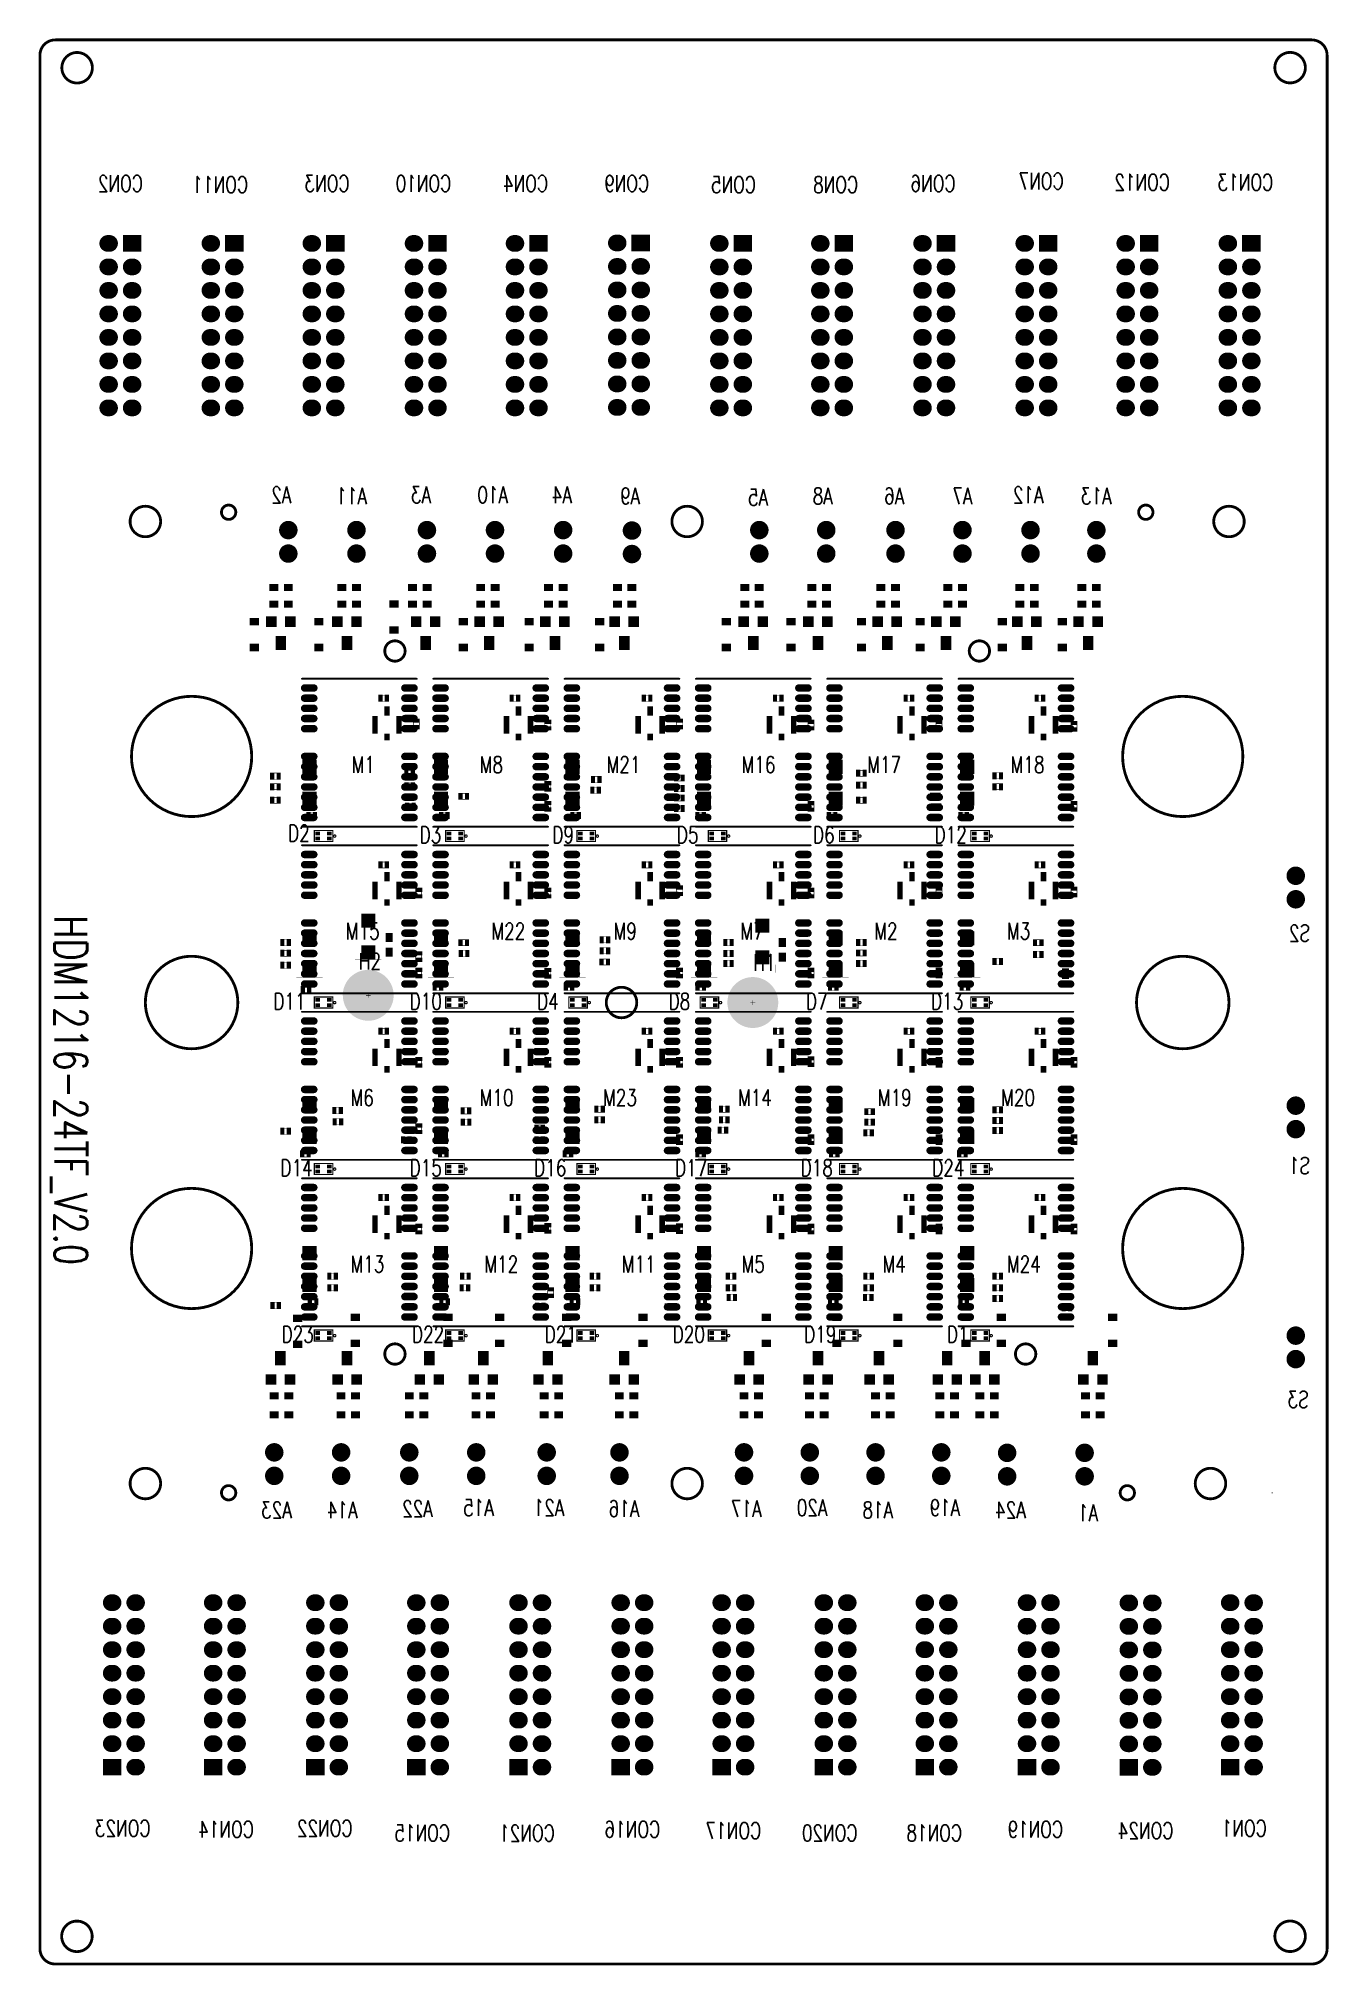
# Model space of a CAD drawing. Extents: x -4 to 135, y -3 to 205.
import ezdxf
from ezdxf.enums import TextEntityAlignment as Align

# ---------------------------------------------------------------- set-up
doc = ezdxf.new("R2010")
doc.units = 0
doc.header["$MEASUREMENT"] = 0
for name, color, linetype in [('2D_LINE_126', 150, 'Continuous'), ('BOARD_CUTOUT_00', 5, 'Continuous'), ('BOARD_OUTLINE_00', 5, 'Continuous'), ('DRIL_PLTE_THRU_01', 3, 'Continuous'), ('DRIL_PLTE_THRU_02', 136, 'Continuous'), ('DRIL_PLTE_THRU_03', 255, 'Continuous'), ('DRIL_PLTE_THRU_04', 1, 'Continuous'), ('DRIL_SYMBOL', 5, 'Continuous'), ('PADS_BOT', 16, 'Continuous'), ('PADS_INNER', 96, 'Continuous'), ('PADS_TOP', 96, 'Continuous'), ('PADS_XR_121', 176, 'Continuous'), ('PADS_XR_123', 183, 'Continuous'), ('PART_BOT_2DLINE_127', 43, 'Continuous'), ('PART_BOT_COPPER_126', 4, 'Continuous'), ('PART_NAME_01', 2, 'Continuous'), ('PART_NAME_129', 57, 'Continuous'), ('PART_NAME_130', 23, 'Continuous'), ('PART_TOP_2DLINE_01', 150, 'Continuous'), ('PART_TOP_2DLINE_126', 186, 'Continuous'), ('TEXT_126', 2, 'Continuous')]:
    doc.layers.add(name, color=color, linetype=linetype)
doc.styles.add('W0$254', font='simplex', dxfattribs={"width": 0.75})
doc.styles.add('W0$635', font='simplex', dxfattribs={"width": 0.75})

msp = doc.modelspace()

# ---------------------------------------------------------------- texts
at = {"layer": 'TEXT_126', "style": 'W0$635', "width": 0.75}
msp.add_text('HDM1216-24TF_V2.0', height=3.556, rotation=270, dxfattribs=at).set_placement((-2.44, 110.39))

# ---------------------------------------------------------------- blocks, each defined once
blk = doc.blocks.new('SMOOTH_0$3048')
at = {"const_width": 0.1524}
blk.add_lwpolyline([(-0.0762, 0, 1), (0.0762, 0, 1)], format="xyb", close=True, dxfattribs=at)
blk = doc.blocks.new('BOARD_8')
at = {"layer": 'BOARD_CUTOUT_00', "const_width": 0.305}
for points in [[(1.66, -3.01, 1), (-1.64, -3.01, 1)], [(132.83, -3, 1), (129.53, -3, 1)], [(9.04, -52.06, 1), (5.74, -52.06, 1)], [(15.62, -51.06, 1), (17.17, -51.06, 1)], [(64.33, -52.06, 1), (67.63, -52.06, 1)], [(114.8, -51.06, 1), (116.35, -51.06, 1)], [(122.92, -52.06, 1), (126.22, -52.06, 1)], [(33.28, -66.06, 1), (35.48, -66.06, 1)], [(96.48, -66.06, 1), (98.68, -66.06, 1)], [(5.89, -77.46, 1), (18.89, -77.46, 1)], [(113.07, -77.46, 1), (126.07, -77.46, 1)], [(7.39, -104.06, 1), (17.39, -104.06, 1)], [(114.57, -104.06, 1), (124.57, -104.06, 1)], [(57.23, -104.06, 1), (60.53, -104.06, 1)], [(5.89, -130.65, 1), (18.89, -130.65, 1)], [(113.07, -130.65, 1), (126.07, -130.65, 1)], [(33.28, -142.06, 1), (35.48, -142.06, 1)], [(101.48, -142.06, 1), (103.68, -142.06, 1)], [(5.74, -156.06, 1), (9.04, -156.06, 1)], [(15.62, -157.06, 1), (17.17, -157.06, 1)], [(64.33, -156.06, 1), (67.63, -156.06, 1)], [(112.8, -157.06, 1), (114.35, -157.06, 1)], [(120.92, -156.06, 1), (124.22, -156.06, 1)], [(1.64, -205.01, 1), (-1.66, -205.01, 1)], [(132.83, -205, 1), (129.53, -205, 1)]]:
    blk.add_lwpolyline(points, format="xyb", close=True, dxfattribs=at)
at = {"layer": 'BOARD_OUTLINE_00', "const_width": 0.305}
blk.add_lwpolyline([(135.18, -1.65, 0.414214), (133.53, 0), (-2.36, 0, 0.414214), (-4.01, -1.65), (-4.01, -206.35, 0.414214), (-2.36, -208), (133.53, -208, 0.414214), (135.18, -206.35)], format="xyb", close=True, dxfattribs=at)
at = {"layer": 'BOARD_OUTLINE_00'}
for p in [(133.53, 0), (135.18, -1.65)]:
    blk.add_blockref('SMOOTH_0$3048', p, dxfattribs=at)
blk = doc.blocks.new('DRAWING_1')
at = {"layer": '2D_LINE_126', "const_width": 0.0635}
blk.add_lwpolyline([(0, 0, 1), (-0.0635, 0, 1)], format="xyb", close=True, dxfattribs=at)
blk = doc.blocks.new('SMOOTH_0$05')
at = {"const_width": 0.025}
blk.add_lwpolyline([(-0.0125, 0, 1), (0.0125, 0, 1)], format="xyb", close=True, dxfattribs=at)
blk = doc.blocks.new('PART_BODY_BOT_15')
at = {"layer": 'PART_BOT_2DLINE_127', "const_width": 0.05}
blk.add_lwpolyline([(-0.5025, 0.325), (0.5025, 0.325), (0.5025, -0.325), (-0.5025, -0.325)], close=True, dxfattribs=at)
at = {"layer": 'PART_BOT_2DLINE_127'}
for p in [(-0.5025, 0.325), (0.5025, 0.325), (-0.5025, -0.325), (0.5025, -0.325)]:
    blk.add_blockref('SMOOTH_0$05', p, dxfattribs=at)
blk = doc.blocks.new('DRIL_HOLE_0')
blk.add_lwpolyline([(0, 0, 1), (0, 0, 1)], format="xyb", close=True)
blk = doc.blocks.new('PAD_0')
at = {"const_width": 0.45085}
blk.add_lwpolyline([(-0.375412, 0), (0.375412, 0)], dxfattribs=at)
blk = doc.blocks.new('PAD_1')
blk.add_lwpolyline([(0, 0, 1), (0, 0, 1)], format="xyb", close=True)
blk = doc.blocks.new('PAD_2')
at = {"const_width": 0.40005}
blk.add_lwpolyline([(-0.350012, 0), (0.350012, 0)], dxfattribs=at)
blk = doc.blocks.new('STK_BOT_18')
at = {"layer": 'DRIL_PLTE_THRU_01'}
blk.add_blockref('DRIL_HOLE_0', (0, 0), dxfattribs=at)
at = {"layer": 'DRIL_PLTE_THRU_02'}
blk.add_blockref('DRIL_HOLE_0', (0, 0), dxfattribs=at)
at = {"layer": 'DRIL_PLTE_THRU_03'}
blk.add_blockref('DRIL_HOLE_0', (0, 0), dxfattribs=at)
at = {"layer": 'DRIL_PLTE_THRU_04'}
blk.add_blockref('DRIL_HOLE_0', (0, 0), dxfattribs=at)
at = {"layer": 'PADS_BOT', "rotation": 90}
blk.add_blockref('PAD_2', (0, 0), dxfattribs=at)
at = {"layer": 'PADS_INNER'}
blk.add_blockref('PAD_1', (0, 0), dxfattribs=at)
at = {"layer": 'PADS_TOP'}
blk.add_blockref('PAD_1', (0, 0), dxfattribs=at)
at = {"layer": 'PADS_XR_121', "rotation": 90}
blk.add_blockref('PAD_0', (0, 0), dxfattribs=at)
blk = doc.blocks.new('SYM_BOT_8')
for name, p in [('STK_BOT_18', (-0.35, 0)), ('PART_BODY_BOT_15', (0, 0)), ('STK_BOT_18', (0.35, 0))]:
    blk.add_blockref(name, p)
blk = doc.blocks.new('PART_BOT_0')
blk.add_blockref('SYM_BOT_8', (0, 0))
blk = doc.blocks.new('PART_BOT_1')
blk.add_blockref('SYM_BOT_8', (0, 0))
blk = doc.blocks.new('DRIL_SYMBOL_1')
at = {"layer": 'DRIL_SYMBOL', "const_width": 0.0508}
for points in [[(-0.254, 0), (0.254, 0)], [(0, -0.254), (0, 0.254)]]:
    blk.add_lwpolyline(points, dxfattribs=at)
blk = doc.blocks.new('DRIL_HOLE_1')
at = {"const_width": 0.5}
blk.add_lwpolyline([(-0.25, 0, 1), (0.25, 0, 1)], format="xyb", close=True, dxfattribs=at)
blk.add_blockref('DRIL_SYMBOL_1', (0, 0))
blk = doc.blocks.new('PAD_3')
at = {"const_width": 1}
blk.add_lwpolyline([(0, -0.5, 1), (0, 0.5, 1)], format="xyb", close=True, dxfattribs=at)
blk = doc.blocks.new('STK_BOT_67')
at = {"layer": 'DRIL_PLTE_THRU_01'}
blk.add_blockref('DRIL_HOLE_1', (0, 0), dxfattribs=at)
at = {"layer": 'DRIL_PLTE_THRU_02'}
blk.add_blockref('DRIL_HOLE_1', (0, 0), dxfattribs=at)
at = {"layer": 'DRIL_PLTE_THRU_03'}
blk.add_blockref('DRIL_HOLE_1', (0, 0), dxfattribs=at)
at = {"layer": 'DRIL_PLTE_THRU_04'}
blk.add_blockref('DRIL_HOLE_1', (0, 0), dxfattribs=at)
at = {"layer": 'PADS_BOT'}
blk.add_blockref('PAD_3', (0, 0), dxfattribs=at)
at = {"layer": 'PADS_INNER'}
blk.add_blockref('PAD_3', (0, 0), dxfattribs=at)
at = {"layer": 'PADS_TOP'}
blk.add_blockref('PAD_3', (0, 0), dxfattribs=at)
blk = doc.blocks.new('SYM_BOT_2')
for p in [(-1.27, 0), (1.27, 0)]:
    blk.add_blockref('STK_BOT_67', p)
blk = doc.blocks.new('PART_BOT_2')
blk.add_blockref('SYM_BOT_2', (0, 0))
at = {"layer": 'PART_NAME_130', "style": 'W0$254', "width": 0.75}
blk.add_text('A4', height=1.778, rotation=90, dxfattribs=at).set_placement((-5.97, 0.13), align=Align.TOP_CENTER)
blk = doc.blocks.new('PART_BOT_3')
blk.add_blockref('SYM_BOT_8', (0, 0))
blk = doc.blocks.new('PART_BOT_4')
blk.add_blockref('SYM_BOT_8', (0, 0))
blk = doc.blocks.new('PART_BOT_5')
blk.add_blockref('SYM_BOT_8', (0, 0))
blk = doc.blocks.new('PAD_4')
at = {"const_width": 0.6}
blk.add_lwpolyline([(-0.5, 0), (0.5, 0)], dxfattribs=at)
blk = doc.blocks.new('STK_BOT_10')
at = {"layer": 'DRIL_PLTE_THRU_01'}
blk.add_blockref('DRIL_HOLE_0', (0, 0), dxfattribs=at)
at = {"layer": 'DRIL_PLTE_THRU_02'}
blk.add_blockref('DRIL_HOLE_0', (0, 0), dxfattribs=at)
at = {"layer": 'DRIL_PLTE_THRU_03'}
blk.add_blockref('DRIL_HOLE_0', (0, 0), dxfattribs=at)
at = {"layer": 'DRIL_PLTE_THRU_04'}
blk.add_blockref('DRIL_HOLE_0', (0, 0), dxfattribs=at)
at = {"layer": 'PADS_BOT'}
blk.add_blockref('PAD_4', (0, 0), dxfattribs=at)
at = {"layer": 'PADS_INNER'}
blk.add_blockref('PAD_1', (0, 0), dxfattribs=at)
at = {"layer": 'PADS_TOP'}
blk.add_blockref('PAD_1', (0, 0), dxfattribs=at)
blk = doc.blocks.new('PAD_5')
at = {"const_width": 0.6}
blk.add_lwpolyline([(-0.35, 0), (0.35, 0)], dxfattribs=at)
blk = doc.blocks.new('STK_BOT_11')
at = {"layer": 'DRIL_PLTE_THRU_01'}
blk.add_blockref('DRIL_HOLE_0', (0, 0), dxfattribs=at)
at = {"layer": 'DRIL_PLTE_THRU_02'}
blk.add_blockref('DRIL_HOLE_0', (0, 0), dxfattribs=at)
at = {"layer": 'DRIL_PLTE_THRU_03'}
blk.add_blockref('DRIL_HOLE_0', (0, 0), dxfattribs=at)
at = {"layer": 'DRIL_PLTE_THRU_04'}
blk.add_blockref('DRIL_HOLE_0', (0, 0), dxfattribs=at)
at = {"layer": 'PADS_BOT'}
blk.add_blockref('PAD_5', (0, 0), dxfattribs=at)
at = {"layer": 'PADS_INNER'}
blk.add_blockref('PAD_1', (0, 0), dxfattribs=at)
at = {"layer": 'PADS_TOP'}
blk.add_blockref('PAD_1', (0, 0), dxfattribs=at)
blk = doc.blocks.new('PAD_6')
at = {"const_width": 0.599999}
blk.add_lwpolyline([(-0.949998, 0), (0.949998, 0)], dxfattribs=at)
blk = doc.blocks.new('STK_BOT_12')
at = {"layer": 'DRIL_PLTE_THRU_01'}
blk.add_blockref('DRIL_HOLE_0', (0, 0), dxfattribs=at)
at = {"layer": 'DRIL_PLTE_THRU_02'}
blk.add_blockref('DRIL_HOLE_0', (0, 0), dxfattribs=at)
at = {"layer": 'DRIL_PLTE_THRU_03'}
blk.add_blockref('DRIL_HOLE_0', (0, 0), dxfattribs=at)
at = {"layer": 'DRIL_PLTE_THRU_04'}
blk.add_blockref('DRIL_HOLE_0', (0, 0), dxfattribs=at)
at = {"layer": 'PADS_BOT'}
blk.add_blockref('PAD_6', (0, 0), dxfattribs=at)
at = {"layer": 'PADS_INNER'}
blk.add_blockref('PAD_1', (0, 0), dxfattribs=at)
at = {"layer": 'PADS_TOP'}
blk.add_blockref('PAD_1', (0, 0), dxfattribs=at)
blk = doc.blocks.new('SYM_BOT_5')
for name, p in [('STK_BOT_11', (-1.4, 0)), ('STK_BOT_12', (-0.1, 1.3)), ('STK_BOT_10', (1.4, 0)), ('STK_BOT_12', (-0.1, -1.3))]:
    blk.add_blockref(name, p)
blk = doc.blocks.new('PART_BOT_6')
blk.add_blockref('SYM_BOT_5', (0, 0))
blk = doc.blocks.new('PART_BOT_7')
blk.add_blockref('SYM_BOT_5', (0, 0))
blk = doc.blocks.new('PART_BOT_8')
blk.add_blockref('SYM_BOT_5', (0, 0))
blk = doc.blocks.new('PART_BOT_9')
blk.add_blockref('SYM_BOT_5', (0, 0))
blk = doc.blocks.new('PART_BOT_10')
blk.add_blockref('SYM_BOT_8', (0, 0))
blk = doc.blocks.new('PART_BOT_11')
blk.add_blockref('SYM_BOT_8', (0, 0))
blk = doc.blocks.new('PART_BOT_12')
blk.add_blockref('SYM_BOT_8', (0, 0))
blk = doc.blocks.new('PART_BOT_13')
blk.add_blockref('SYM_BOT_8', (0, 0))
blk = doc.blocks.new('PART_BOT_14')
blk.add_blockref('SYM_BOT_8', (0, 0))
blk = doc.blocks.new('PART_BOT_15')
blk.add_blockref('SYM_BOT_8', (0, 0))
blk = doc.blocks.new('PART_BOT_16')
blk.add_blockref('SYM_BOT_8', (0, 0))
blk = doc.blocks.new('PART_BOT_17')
blk.add_blockref('SYM_BOT_8', (0, 0))
blk = doc.blocks.new('PART_BOT_18')
blk.add_blockref('SYM_BOT_8', (0, 0))
blk = doc.blocks.new('PART_BOT_19')
blk.add_blockref('SYM_BOT_8', (0, 0))
blk = doc.blocks.new('PART_BOT_20')
blk.add_blockref('SYM_BOT_8', (0, 0))
blk = doc.blocks.new('PART_BOT_21')
blk.add_blockref('SYM_BOT_8', (0, 0))
blk = doc.blocks.new('PART_BOT_22')
blk.add_blockref('SYM_BOT_8', (0, 0))
blk = doc.blocks.new('PART_BOT_23')
blk.add_blockref('SYM_BOT_8', (0, 0))
blk = doc.blocks.new('PART_BOT_24')
blk.add_blockref('SYM_BOT_8', (0, 0))
blk = doc.blocks.new('PART_BOT_25')
blk.add_blockref('SYM_BOT_8', (0, 0))
blk = doc.blocks.new('PART_BOT_26')
blk.add_blockref('SYM_BOT_8', (0, 0))
blk = doc.blocks.new('SMOOTH_0$00254')
at = {"const_width": 0.00127}
blk.add_lwpolyline([(0, 0, 1), (0, 0, 1)], format="xyb", close=True, dxfattribs=at)
blk = doc.blocks.new('PART_BODY_BOT_10')
at = {"layer": 'PART_BOT_COPPER_126', "const_width": 0.00254}
blk.add_lwpolyline([(-3.3782, -1.4224), (-2.5146, -1.4224), (-2.5146, 1.4224), (-3.3782, 1.4224)], close=True, dxfattribs=at)
at = {"layer": 'PART_BOT_COPPER_126'}
for p in [(-3.3782, 1.4224), (-2.5146, 1.4224), (-3.3782, -1.4224), (-2.5146, -1.4224)]:
    blk.add_blockref('SMOOTH_0$00254', p, dxfattribs=at)
blk = doc.blocks.new('PAD_7')
at = {"const_width": 1.524}
blk.add_lwpolyline([(-0.762, 0), (0.762, 0)], dxfattribs=at)
blk = doc.blocks.new('STK_BOT_6')
at = {"layer": 'DRIL_PLTE_THRU_01'}
blk.add_blockref('DRIL_HOLE_0', (0, 0), dxfattribs=at)
at = {"layer": 'DRIL_PLTE_THRU_02'}
blk.add_blockref('DRIL_HOLE_0', (0, 0), dxfattribs=at)
at = {"layer": 'DRIL_PLTE_THRU_03'}
blk.add_blockref('DRIL_HOLE_0', (0, 0), dxfattribs=at)
at = {"layer": 'DRIL_PLTE_THRU_04'}
blk.add_blockref('DRIL_HOLE_0', (0, 0), dxfattribs=at)
at = {"layer": 'PADS_BOT'}
blk.add_blockref('PAD_7', (0, 0), dxfattribs=at)
at = {"layer": 'PADS_INNER'}
blk.add_blockref('PAD_1', (0, 0), dxfattribs=at)
at = {"layer": 'PADS_TOP'}
blk.add_blockref('PAD_1', (0, 0), dxfattribs=at)
blk = doc.blocks.new('SYM_BOT_3')
for name, p in [('PART_BODY_BOT_10', (0, 0)), ('STK_BOT_6', (-1.7145, 0)), ('STK_BOT_6', (1.7145, 0))]:
    blk.add_blockref(name, p)
blk = doc.blocks.new('PART_BOT_27')
blk.add_blockref('SYM_BOT_3', (0, 0))
blk = doc.blocks.new('SMOOTH_0$199898')
at = {"const_width": 0.099949}
blk.add_lwpolyline([(-0.049974, 0, 1), (0.049974, 0, 1)], format="xyb", close=True, dxfattribs=at)
blk = doc.blocks.new('PART_BODY_TOP_13')
at = {"layer": 'PART_TOP_2DLINE_126', "const_width": 0.2}
for points in [[(-11.62, 15), (0.78, 15)], [(-11.62, -1), (0.78, -1)]]:
    blk.add_lwpolyline(points, dxfattribs=at)
at = {"layer": 'PART_TOP_2DLINE_126'}
for p in [(-11.62, 15), (0.78, 15), (-11.62, -1), (0.78, -1)]:
    blk.add_blockref('SMOOTH_0$199898', p, dxfattribs=at)
blk = doc.blocks.new('PAD_8')
blk.add_lwpolyline([(0, 0), (0, 0, 1), (0, 0), (0, 0, 1)], format="xyb", close=True)
blk = doc.blocks.new('PAD_9')
at = {"const_width": 0.4}
blk.add_lwpolyline([(-0.5, -0.2), (0.5, -0.2, 1), (0.5, 0.2), (-0.5, 0.2, 1)], format="xyb", close=True, dxfattribs=at)
blk = doc.blocks.new('STK_TOP_91')
at = {"layer": 'DRIL_PLTE_THRU_01'}
blk.add_blockref('DRIL_HOLE_0', (0, 0), dxfattribs=at)
at = {"layer": 'DRIL_PLTE_THRU_02'}
blk.add_blockref('DRIL_HOLE_0', (0, 0), dxfattribs=at)
at = {"layer": 'DRIL_PLTE_THRU_03'}
blk.add_blockref('DRIL_HOLE_0', (0, 0), dxfattribs=at)
at = {"layer": 'DRIL_PLTE_THRU_04'}
blk.add_blockref('DRIL_HOLE_0', (0, 0), dxfattribs=at)
at = {"layer": 'PADS_BOT'}
blk.add_blockref('PAD_1', (0, 0), dxfattribs=at)
at = {"layer": 'PADS_INNER'}
blk.add_blockref('PAD_1', (0, 0), dxfattribs=at)
at = {"layer": 'PADS_TOP'}
blk.add_blockref('PAD_9', (0, 0), dxfattribs=at)
at = {"layer": 'PADS_XR_123'}
blk.add_blockref('PAD_8', (0, 0), dxfattribs=at)
blk = doc.blocks.new('STK_TOP_87')
at = {"layer": 'DRIL_PLTE_THRU_01'}
blk.add_blockref('DRIL_HOLE_0', (0, 0), dxfattribs=at)
at = {"layer": 'DRIL_PLTE_THRU_02'}
blk.add_blockref('DRIL_HOLE_0', (0, 0), dxfattribs=at)
at = {"layer": 'DRIL_PLTE_THRU_03'}
blk.add_blockref('DRIL_HOLE_0', (0, 0), dxfattribs=at)
at = {"layer": 'DRIL_PLTE_THRU_04'}
blk.add_blockref('DRIL_HOLE_0', (0, 0), dxfattribs=at)
at = {"layer": 'PADS_BOT'}
blk.add_blockref('PAD_1', (0, 0), dxfattribs=at)
at = {"layer": 'PADS_INNER'}
blk.add_blockref('PAD_1', (0, 0), dxfattribs=at)
at = {"layer": 'PADS_TOP'}
blk.add_blockref('PAD_9', (0, 0), dxfattribs=at)
at = {"layer": 'PADS_XR_123'}
blk.add_blockref('PAD_8', (0, 0), dxfattribs=at)
blk = doc.blocks.new('STK_TOP_92')
at = {"layer": 'DRIL_PLTE_THRU_01'}
blk.add_blockref('DRIL_HOLE_0', (0, 0), dxfattribs=at)
at = {"layer": 'DRIL_PLTE_THRU_02'}
blk.add_blockref('DRIL_HOLE_0', (0, 0), dxfattribs=at)
at = {"layer": 'DRIL_PLTE_THRU_03'}
blk.add_blockref('DRIL_HOLE_0', (0, 0), dxfattribs=at)
at = {"layer": 'DRIL_PLTE_THRU_04'}
blk.add_blockref('DRIL_HOLE_0', (0, 0), dxfattribs=at)
at = {"layer": 'PADS_BOT'}
blk.add_blockref('PAD_1', (0, 0), dxfattribs=at)
at = {"layer": 'PADS_INNER'}
blk.add_blockref('PAD_1', (0, 0), dxfattribs=at)
at = {"layer": 'PADS_TOP'}
blk.add_blockref('PAD_9', (0, 0), dxfattribs=at)
at = {"layer": 'PADS_XR_123'}
blk.add_blockref('PAD_1', (0, 0), dxfattribs=at)
blk = doc.blocks.new('SYM_TOP_6')
for name, p in [('PART_BODY_TOP_13', (0, 0)), ('STK_TOP_87', (-10.84, 14)), ('STK_TOP_87', (-10.84, 12.9)), ('STK_TOP_92', (0, 14)), ('STK_TOP_87', (0, 12.9)), ('STK_TOP_87', (-10.84, 11.8)), ('STK_TOP_87', (-10.84, 10.7)), ('STK_TOP_87', (0, 11.8)), ('STK_TOP_87', (0, 10.7)), ('STK_TOP_87', (-10.84, 9.6)), ('STK_TOP_87', (0, 9.6)), ('STK_TOP_87', (-10.84, 6.6)), ('STK_TOP_92', (0, 6.6)), ('STK_TOP_87', (-10.84, 5.5)), ('STK_TOP_87', (-10.84, 4.4)), ('STK_TOP_87', (0, 5.5)), ('STK_TOP_87', (0, 4.4)), ('STK_TOP_87', (-10.84, 3.3)), ('STK_TOP_87', (-10.84, 2.2)), ('STK_TOP_87', (0, 3.3)), ('STK_TOP_87', (0, 2.2)), ('STK_TOP_92', (-10.84, 1.1)), ('STK_TOP_92', (-10.84, 0)), ('STK_TOP_87', (0, 1.1)), ('STK_TOP_91', (0, 0))]:
    blk.add_blockref(name, p)
blk = doc.blocks.new('PART_TOP_28')
blk.add_blockref('SYM_TOP_6', (0, 0))
at = {"layer": 'PART_NAME_01', "style": 'W0$254', "width": 0.75}
blk.add_text('M6', height=1.778, dxfattribs=at).set_placement((-6.37, 4.83))
blk = doc.blocks.new('PART_BOT_29')
blk.add_blockref('SYM_BOT_8', (0, 0))
blk = doc.blocks.new('PART_BOT_30')
blk.add_blockref('SYM_BOT_8', (0, 0))
blk = doc.blocks.new('PART_BOT_31')
blk.add_blockref('SYM_BOT_2', (0, 0))
at = {"layer": 'PART_NAME_130', "style": 'W0$254', "width": 0.75}
blk.add_text('A9', height=1.778, rotation=90, dxfattribs=at).set_placement((-5.89, 0.21), align=Align.TOP_CENTER)
blk = doc.blocks.new('PART_BOT_32')
blk.add_blockref('SYM_BOT_8', (0, 0))
blk = doc.blocks.new('PART_BOT_33')
blk.add_blockref('SYM_BOT_8', (0, 0))
blk = doc.blocks.new('PART_TOP_34')
blk.add_blockref('SYM_TOP_6', (0, 0))
at = {"layer": 'PART_NAME_01', "style": 'W0$254', "width": 0.75}
blk.add_text('M17', height=1.778, dxfattribs=at).set_placement((-7.29, 4.83))
blk = doc.blocks.new('PART_BOT_35')
blk.add_blockref('SYM_BOT_8', (0, 0))
blk = doc.blocks.new('PART_BOT_36')
blk.add_blockref('SYM_BOT_8', (0, 0))
blk = doc.blocks.new('PART_BOT_37')
blk.add_blockref('SYM_BOT_8', (0, 0))
blk = doc.blocks.new('PART_TOP_38')
blk.add_blockref('SYM_TOP_6', (0, 0))
at = {"layer": 'PART_NAME_01', "style": 'W0$254', "width": 0.75}
blk.add_text('M11', height=1.778, dxfattribs=at).set_placement((-5.43, 4.83))
blk = doc.blocks.new('PART_BOT_39')
blk.add_blockref('SYM_BOT_8', (0, 0))
blk = doc.blocks.new('PART_BOT_40')
blk.add_blockref('SYM_BOT_8', (0, 0))
blk = doc.blocks.new('PART_TOP_41')
blk.add_blockref('SYM_TOP_6', (0, 0))
at = {"layer": 'PART_NAME_01', "style": 'W0$254', "width": 0.75}
blk.add_text('M16', height=1.778, dxfattribs=at).set_placement((-6.68, 4.83))
blk = doc.blocks.new('PART_BOT_42')
blk.add_blockref('SYM_BOT_8', (0, 0))
blk = doc.blocks.new('PART_BOT_43')
blk.add_blockref('SYM_BOT_8', (0, 0))
blk = doc.blocks.new('PART_BOT_44')
blk.add_blockref('SYM_BOT_8', (0, 0))
blk = doc.blocks.new('PART_BOT_45')
blk.add_blockref('SYM_BOT_3', (0, 0))
blk = doc.blocks.new('PART_BOT_46')
blk.add_blockref('SYM_BOT_8', (0, 0))
blk = doc.blocks.new('PART_TOP_47')
blk.add_blockref('SYM_TOP_6', (0, 0))
at = {"layer": 'PART_NAME_01', "style": 'W0$254', "width": 0.75}
blk.add_text('M3', height=1.778, dxfattribs=at).set_placement((-6.38, 4.83))
blk = doc.blocks.new('PART_BOT_48')
blk.add_blockref('SYM_BOT_8', (0, 0))
blk = doc.blocks.new('PART_TOP_49')
blk.add_blockref('SYM_TOP_6', (0, 0))
at = {"layer": 'PART_NAME_01', "style": 'W0$254', "width": 0.75}
blk.add_text('M18', height=1.778, dxfattribs=at).set_placement((-5.99, 4.83))
blk = doc.blocks.new('PART_BOT_50')
blk.add_blockref('SYM_BOT_8', (0, 0))
blk = doc.blocks.new('PART_BOT_51')
blk.add_blockref('SYM_BOT_8', (0, 0))
blk = doc.blocks.new('PART_BOT_52')
blk.add_blockref('SYM_BOT_8', (0, 0))
blk = doc.blocks.new('PART_BOT_53')
blk.add_blockref('SYM_BOT_8', (0, 0))
blk = doc.blocks.new('PART_BOT_54')
blk.add_blockref('SYM_BOT_8', (0, 0))
blk = doc.blocks.new('PART_BOT_55')
blk.add_blockref('SYM_BOT_8', (0, 0))
blk = doc.blocks.new('PART_BOT_56')
blk.add_blockref('SYM_BOT_8', (0, 0))
blk = doc.blocks.new('PART_BOT_57')
blk.add_blockref('SYM_BOT_8', (0, 0))
blk = doc.blocks.new('PART_BOT_58')
blk.add_blockref('SYM_BOT_8', (0, 0))
blk = doc.blocks.new('PART_BOT_59')
blk.add_blockref('SYM_BOT_8', (0, 0))
blk = doc.blocks.new('PART_BOT_60')
blk.add_blockref('SYM_BOT_8', (0, 0))
blk = doc.blocks.new('PART_BOT_61')
blk.add_blockref('SYM_BOT_8', (0, 0))
blk = doc.blocks.new('PART_BOT_62')
blk.add_blockref('SYM_BOT_3', (0, 0))
blk = doc.blocks.new('PART_TOP_63')
blk.add_blockref('SYM_TOP_6', (0, 0))
at = {"layer": 'PART_NAME_01', "style": 'W0$254', "width": 0.75}
blk.add_text('M22', height=1.778, dxfattribs=at).set_placement((-5.33, 4.83))
blk = doc.blocks.new('PART_BOT_64')
blk.add_blockref('SYM_BOT_3', (0, 0))
blk = doc.blocks.new('PART_BOT_65')
blk.add_blockref('SYM_BOT_8', (0, 0))
blk = doc.blocks.new('PART_BOT_66')
blk.add_blockref('SYM_BOT_8', (0, 0))
blk = doc.blocks.new('PART_BOT_67')
blk.add_blockref('SYM_BOT_8', (0, 0))
blk = doc.blocks.new('PART_BOT_68')
blk.add_blockref('SYM_BOT_8', (0, 0))
blk = doc.blocks.new('PART_BOT_69')
blk.add_blockref('SYM_BOT_8', (0, 0))
blk = doc.blocks.new('PART_BOT_70')
blk.add_blockref('SYM_BOT_8', (0, 0))
blk = doc.blocks.new('PART_BOT_71')
blk.add_blockref('SYM_BOT_3', (0, 0))
blk = doc.blocks.new('PART_BOT_72')
blk.add_blockref('SYM_BOT_3', (0, 0))
blk = doc.blocks.new('PART_TOP_73')
blk.add_blockref('SYM_TOP_6', (0, 0))
at = {"layer": 'PART_NAME_01', "style": 'W0$254', "width": 0.75}
blk.add_text('M8', height=1.778, dxfattribs=at).set_placement((-6.6, 4.83))
blk = doc.blocks.new('PART_BOT_74')
blk.add_blockref('SYM_BOT_3', (0, 0))
blk = doc.blocks.new('PART_BOT_75')
blk.add_blockref('SYM_BOT_3', (0, 0))
blk = doc.blocks.new('PART_BOT_76')
blk.add_blockref('SYM_BOT_8', (0, 0))
blk = doc.blocks.new('PART_BOT_77')
blk.add_blockref('SYM_BOT_3', (0, 0))
blk = doc.blocks.new('PART_BOT_78')
blk.add_blockref('SYM_BOT_3', (0, 0))
blk = doc.blocks.new('PART_BOT_79')
blk.add_blockref('SYM_BOT_3', (0, 0))
blk = doc.blocks.new('PART_BOT_80')
blk.add_blockref('SYM_BOT_3', (0, 0))
blk = doc.blocks.new('PART_BOT_81')
blk.add_blockref('SYM_BOT_3', (0, 0))
blk = doc.blocks.new('PART_BOT_82')
blk.add_blockref('SYM_BOT_8', (0, 0))
blk = doc.blocks.new('PART_BOT_83')
blk.add_blockref('SYM_BOT_8', (0, 0))
blk = doc.blocks.new('PART_BOT_84')
blk.add_blockref('SYM_BOT_3', (0, 0))
blk = doc.blocks.new('PART_TOP_85')
blk.add_blockref('SYM_TOP_6', (0, 0))
at = {"layer": 'PART_NAME_01', "style": 'W0$254', "width": 0.75}
blk.add_text('M15', height=1.778, dxfattribs=at).set_placement((-6.88, 4.83))
blk = doc.blocks.new('PART_BOT_86')
blk.add_blockref('SYM_BOT_8', (0, 0))
blk = doc.blocks.new('PART_BOT_87')
blk.add_blockref('SYM_BOT_8', (0, 0))
blk = doc.blocks.new('PART_BOT_88')
blk.add_blockref('SYM_BOT_3', (0, 0))
blk = doc.blocks.new('PART_TOP_89')
blk.add_blockref('SYM_TOP_6', (0, 0))
at = {"layer": 'PART_NAME_01', "style": 'W0$254', "width": 0.75}
blk.add_text('M1', height=1.778, dxfattribs=at).set_placement((-6.24, 4.83))
blk = doc.blocks.new('PART_BOT_90')
blk.add_blockref('SYM_BOT_3', (0, 0))
blk = doc.blocks.new('PART_TOP_91')
blk.add_blockref('SYM_TOP_6', (0, 0))
at = {"layer": 'PART_NAME_01', "style": 'W0$254', "width": 0.75}
blk.add_text('M19', height=1.778, dxfattribs=at).set_placement((-6.15, 4.83))
blk = doc.blocks.new('PART_BOT_92')
blk.add_blockref('SYM_BOT_3', (0, 0))
blk = doc.blocks.new('PART_BOT_93')
blk.add_blockref('SYM_BOT_8', (0, 0))
blk = doc.blocks.new('PART_BOT_94')
blk.add_blockref('SYM_BOT_8', (0, 0))
blk = doc.blocks.new('PART_TOP_95')
blk.add_blockref('SYM_TOP_6', (0, 0))
at = {"layer": 'PART_NAME_01', "style": 'W0$254', "width": 0.75}
blk.add_text('M20', height=1.778, dxfattribs=at).set_placement((-7.01, 4.83))
blk = doc.blocks.new('PART_BOT_96')
blk.add_blockref('SYM_BOT_8', (0, 0))
blk = doc.blocks.new('PART_BOT_97')
blk.add_blockref('SYM_BOT_8', (0, 0))
blk = doc.blocks.new('PART_TOP_98')
blk.add_blockref('SYM_TOP_6', (0, 0))
at = {"layer": 'PART_NAME_01', "style": 'W0$254', "width": 0.75}
blk.add_text('M5', height=1.778, dxfattribs=at).set_placement((-6.68, 4.83))
blk = doc.blocks.new('PART_BOT_99')
blk.add_blockref('SYM_BOT_3', (0, 0))
blk = doc.blocks.new('PART_TOP_100')
blk.add_blockref('SYM_TOP_6', (0, 0))
at = {"layer": 'PART_NAME_01', "style": 'W0$254', "width": 0.75}
blk.add_text('M23', height=1.778, dxfattribs=at).set_placement((-7.46, 4.83))
blk = doc.blocks.new('PART_BOT_101')
blk.add_blockref('SYM_BOT_8', (0, 0))
blk = doc.blocks.new('PART_BOT_102')
blk.add_blockref('SYM_BOT_8', (0, 0))
blk = doc.blocks.new('PART_TOP_103')
blk.add_blockref('SYM_TOP_6', (0, 0))
at = {"layer": 'PART_NAME_01', "style": 'W0$254', "width": 0.75}
blk.add_text('M14', height=1.778, dxfattribs=at).set_placement((-7.06, 4.83))
blk = doc.blocks.new('PART_BOT_104')
blk.add_blockref('SYM_BOT_3', (0, 0))
blk = doc.blocks.new('PART_BOT_105')
blk.add_blockref('SYM_BOT_8', (0, 0))
blk = doc.blocks.new('PART_BOT_106')
blk.add_blockref('SYM_BOT_8', (0, 0))
blk = doc.blocks.new('PART_BOT_107')
blk.add_blockref('SYM_BOT_3', (0, 0))
blk = doc.blocks.new('PART_TOP_108')
blk.add_blockref('SYM_TOP_6', (0, 0))
at = {"layer": 'PART_NAME_01', "style": 'W0$254', "width": 0.75}
blk.add_text('M12', height=1.778, dxfattribs=at).set_placement((-6.09, 4.83))
blk = doc.blocks.new('PART_BOT_109')
blk.add_blockref('SYM_BOT_8', (0, 0))
blk = doc.blocks.new('PART_BOT_110')
blk.add_blockref('SYM_BOT_8', (0, 0))
blk = doc.blocks.new('PART_BOT_111')
blk.add_blockref('SYM_BOT_3', (0, 0))
blk = doc.blocks.new('PART_TOP_112')
blk.add_blockref('SYM_TOP_6', (0, 0))
at = {"layer": 'PART_NAME_01', "style": 'W0$254', "width": 0.75}
blk.add_text('M10', height=1.778, dxfattribs=at).set_placement((-6.6, 4.83))
blk = doc.blocks.new('PART_BOT_113')
blk.add_blockref('SYM_BOT_3', (0, 0))
blk = doc.blocks.new('PART_BOT_114')
blk.add_blockref('SYM_BOT_8', (0, 0))
blk = doc.blocks.new('PART_BOT_115')
blk.add_blockref('SYM_BOT_8', (0, 0))
blk = doc.blocks.new('PART_TOP_116')
blk.add_blockref('SYM_TOP_6', (0, 0))
at = {"layer": 'PART_NAME_01', "style": 'W0$254', "width": 0.75}
blk.add_text('M13', height=1.778, dxfattribs=at).set_placement((-6.37, 4.83))
blk = doc.blocks.new('PAD_10')
at = {"const_width": 0.8}
blk.add_lwpolyline([(-0.5, 0), (0.5, 0)], dxfattribs=at)
blk = doc.blocks.new('STK_BOT_17')
at = {"layer": 'DRIL_PLTE_THRU_01'}
blk.add_blockref('DRIL_HOLE_0', (0, 0), dxfattribs=at)
at = {"layer": 'DRIL_PLTE_THRU_02'}
blk.add_blockref('DRIL_HOLE_0', (0, 0), dxfattribs=at)
at = {"layer": 'DRIL_PLTE_THRU_03'}
blk.add_blockref('DRIL_HOLE_0', (0, 0), dxfattribs=at)
at = {"layer": 'DRIL_PLTE_THRU_04'}
blk.add_blockref('DRIL_HOLE_0', (0, 0), dxfattribs=at)
at = {"layer": 'PADS_BOT', "rotation": 90}
blk.add_blockref('PAD_10', (0, 0), dxfattribs=at)
at = {"layer": 'PADS_INNER'}
blk.add_blockref('PAD_1', (0, 0), dxfattribs=at)
at = {"layer": 'PADS_TOP'}
blk.add_blockref('PAD_1', (0, 0), dxfattribs=at)
blk = doc.blocks.new('SYM_BOT_7')
for p in [(-1.41, 0), (1.39, 0)]:
    blk.add_blockref('STK_BOT_17', p)
blk = doc.blocks.new('PART_BOT_117')
blk.add_blockref('SYM_BOT_7', (0, 0))
blk = doc.blocks.new('PAD_11')
at = {"const_width": 1.8}
blk.add_lwpolyline([(-1, 0), (1, 0)], dxfattribs=at)
blk = doc.blocks.new('STK_BOT_64')
at = {"layer": 'DRIL_PLTE_THRU_01'}
blk.add_blockref('DRIL_HOLE_1', (0, 0), dxfattribs=at)
at = {"layer": 'DRIL_PLTE_THRU_02'}
blk.add_blockref('DRIL_HOLE_1', (0, 0), dxfattribs=at)
at = {"layer": 'DRIL_PLTE_THRU_03'}
blk.add_blockref('DRIL_HOLE_1', (0, 0), dxfattribs=at)
at = {"layer": 'DRIL_PLTE_THRU_04'}
blk.add_blockref('DRIL_HOLE_1', (0, 0), dxfattribs=at)
at = {"layer": 'PADS_BOT', "rotation": 90}
blk.add_blockref('PAD_11', (0, 0), dxfattribs=at)
at = {"layer": 'PADS_INNER', "rotation": 90}
blk.add_blockref('PAD_11', (0, 0), dxfattribs=at)
at = {"layer": 'PADS_TOP', "rotation": 90}
blk.add_blockref('PAD_11', (0, 0), dxfattribs=at)
blk = doc.blocks.new('PAD_12')
at = {"const_width": 0.9}
blk.add_lwpolyline([(-0.1, -0.45), (0.1, -0.45, 1), (0.1, 0.45), (-0.1, 0.45, 1)], format="xyb", close=True, dxfattribs=at)
blk = doc.blocks.new('STK_BOT_63')
at = {"layer": 'DRIL_PLTE_THRU_01'}
blk.add_blockref('DRIL_HOLE_1', (0, 0), dxfattribs=at)
at = {"layer": 'DRIL_PLTE_THRU_02'}
blk.add_blockref('DRIL_HOLE_1', (0, 0), dxfattribs=at)
at = {"layer": 'DRIL_PLTE_THRU_03'}
blk.add_blockref('DRIL_HOLE_1', (0, 0), dxfattribs=at)
at = {"layer": 'DRIL_PLTE_THRU_04'}
blk.add_blockref('DRIL_HOLE_1', (0, 0), dxfattribs=at)
at = {"layer": 'PADS_BOT', "rotation": 90}
blk.add_blockref('PAD_12', (0, 0), dxfattribs=at)
at = {"layer": 'PADS_INNER', "rotation": 90}
blk.add_blockref('PAD_12', (0, 0), dxfattribs=at)
at = {"layer": 'PADS_TOP', "rotation": 90}
blk.add_blockref('PAD_12', (0, 0), dxfattribs=at)
blk = doc.blocks.new('SYM_BOT_4')
for name, p in [('STK_BOT_63', (-8.89, 1.27)), ('STK_BOT_63', (-6.35, 1.27)), ('STK_BOT_63', (-3.81, 1.27)), ('STK_BOT_63', (-1.27, 1.27)), ('STK_BOT_63', (1.27, 1.27)), ('STK_BOT_63', (3.81, 1.27)), ('STK_BOT_63', (6.35, 1.27)), ('STK_BOT_63', (8.89, 1.27)), ('STK_BOT_64', (-8.89, -1.27)), ('STK_BOT_63', (-6.35, -1.27)), ('STK_BOT_63', (-3.81, -1.27)), ('STK_BOT_63', (-1.27, -1.27)), ('STK_BOT_63', (1.27, -1.27)), ('STK_BOT_63', (3.81, -1.27)), ('STK_BOT_63', (6.35, -1.27)), ('STK_BOT_63', (8.89, -1.27))]:
    blk.add_blockref(name, p)
blk = doc.blocks.new('PART_BOT_118')
blk.add_blockref('SYM_BOT_4', (0, 0))
at = {"layer": 'PART_NAME_130', "style": 'W0$254', "width": 0.75}
blk.add_text('CON12', height=1.778, rotation=90, dxfattribs=at).set_placement((-16.383, -0.508), align=Align.TOP_CENTER)
blk = doc.blocks.new('PART_BOT_119')
blk.add_blockref('SYM_BOT_4', (0, 0))
at = {"layer": 'PART_NAME_130', "style": 'W0$254', "width": 0.75}
blk.add_text('CON13', height=1.778, rotation=90, dxfattribs=at).set_placement((-16.383, -0.635), align=Align.TOP_CENTER)
blk = doc.blocks.new('PART_BOT_120')
blk.add_blockref('SYM_BOT_2', (0, 0))
at = {"layer": 'PART_NAME_130', "style": 'W0$254', "width": 0.75}
blk.add_text('A13', height=1.778, rotation=90, dxfattribs=at).set_placement((-5.842, 0), align=Align.TOP_CENTER)
blk = doc.blocks.new('PART_BOT_121')
blk.add_blockref('SYM_BOT_2', (0, 0))
at = {"layer": 'PART_NAME_130', "style": 'W0$254', "width": 0.75}
blk.add_text('S2', height=1.778, rotation=270, dxfattribs=at).set_placement((-5.82, 0.41), align=Align.CENTER)
blk = doc.blocks.new('PART_BOT_122')
blk.add_blockref('SYM_BOT_2', (0, 0))
at = {"layer": 'PART_NAME_130', "style": 'W0$254', "width": 0.75}
blk.add_text('S1', height=1.778, rotation=270, dxfattribs=at).set_placement((-6.1, 0.41), align=Align.CENTER)
blk = doc.blocks.new('PART_BOT_123')
blk.add_blockref('SYM_BOT_4', (0, 0))
at = {"layer": 'PART_NAME_130', "style": 'W0$254', "width": 0.75}
blk.add_text('CON1', height=1.778, rotation=270, dxfattribs=at).set_placement((-14.61, 0.25), align=Align.TOP_CENTER)
blk = doc.blocks.new('PART_BOT_124')
blk.add_blockref('SYM_BOT_4', (0, 0))
at = {"layer": 'PART_NAME_130', "style": 'W0$254', "width": 0.75}
blk.add_text('CON24', height=1.778, rotation=270, dxfattribs=at).set_placement((-16.62, 0.55), align=Align.CENTER)
blk = doc.blocks.new('PART_BOT_125')
blk.add_blockref('SYM_BOT_3', (0, 0))
blk = doc.blocks.new('PART_BOT_126')
blk.add_blockref('SYM_BOT_2', (0, 0))
at = {"layer": 'PART_NAME_130', "style": 'W0$254', "width": 0.75}
blk.add_text('A1', height=1.778, rotation=270, dxfattribs=at).set_placement((-6.1, 0.38), align=Align.CENTER)
blk = doc.blocks.new('PART_BOT_127')
blk.add_blockref('SYM_BOT_5', (0, 0))
blk = doc.blocks.new('PART_BOT_128')
blk.add_blockref('SYM_BOT_5', (0, 0))
blk = doc.blocks.new('PART_BOT_129')
blk.add_blockref('SYM_BOT_2', (0, 0))
at = {"layer": 'PART_NAME_130', "style": 'W0$254', "width": 0.75}
blk.add_text('A12', height=1.778, rotation=90, dxfattribs=at).set_placement((-5.97, 0.25), align=Align.TOP_CENTER)
blk = doc.blocks.new('PART_BOT_130')
blk.add_blockref('SYM_BOT_4', (0, 0))
at = {"layer": 'PART_NAME_130', "style": 'W0$254', "width": 0.75}
blk.add_text('CON19', height=1.778, rotation=270, dxfattribs=at).set_placement((-14.732, -0.381), align=Align.TOP_CENTER)
blk = doc.blocks.new('PART_BOT_131')
blk.add_blockref('SYM_BOT_4', (0, 0))
at = {"layer": 'PART_NAME_130', "style": 'W0$254', "width": 0.75}
blk.add_text('CON7', height=1.778, rotation=90, dxfattribs=at).set_placement((-16.51, -0.508), align=Align.TOP_CENTER)
blk = doc.blocks.new('PART_BOT_132')
blk.add_blockref('SYM_BOT_2', (0, 0))
at = {"layer": 'PART_NAME_130', "style": 'W0$254', "width": 0.75}
blk.add_text('A24', height=1.778, rotation=270, dxfattribs=at).set_placement((-5.79, 0.37), align=Align.CENTER)
blk = doc.blocks.new('PART_BOT_133')
blk.add_blockref('SYM_BOT_2', (0, 0))
at = {"layer": 'PART_NAME_130', "style": 'W0$254', "width": 0.75}
blk.add_text('A7', height=1.778, rotation=90, dxfattribs=at).set_placement((-5.842, 0), align=Align.TOP_CENTER)
blk = doc.blocks.new('PART_BOT_134')
blk.add_blockref('SYM_BOT_3', (0, 0))
blk = doc.blocks.new('PART_BOT_135')
blk.add_blockref('SYM_BOT_2', (0, 0))
at = {"layer": 'PART_NAME_130', "style": 'W0$254', "width": 0.75}
blk.add_text('A19', height=1.778, rotation=270, dxfattribs=at).set_placement((-5.59, 0.38), align=Align.CENTER)
blk = doc.blocks.new('PART_BOT_136')
blk.add_blockref('SYM_BOT_4', (0, 0))
at = {"layer": 'PART_NAME_130', "style": 'W0$254', "width": 0.75}
blk.add_text('CON18', height=1.778, rotation=270, dxfattribs=at).set_placement((-15.113, -0.254), align=Align.TOP_CENTER)
blk = doc.blocks.new('PART_BOT_137')
blk.add_blockref('SYM_BOT_4', (0, 0))
at = {"layer": 'PART_NAME_130', "style": 'W0$254', "width": 0.75}
blk.add_text('CON6', height=1.778, rotation=90, dxfattribs=at).set_placement((-16.26, 0.13), align=Align.TOP_CENTER)
blk = doc.blocks.new('PART_BOT_138')
blk.add_blockref('SYM_BOT_5', (0, 0))
blk = doc.blocks.new('PART_BOT_139')
blk.add_blockref('SYM_BOT_5', (0, 0))
blk = doc.blocks.new('PART_BOT_140')
blk.add_blockref('SYM_BOT_5', (0, 0))
blk = doc.blocks.new('PART_BOT_141')
blk.add_blockref('SYM_BOT_2', (0, 0))
at = {"layer": 'PART_NAME_130', "style": 'W0$254', "width": 0.75}
blk.add_text('A6', height=1.778, rotation=90, dxfattribs=at).set_placement((-5.84, 0.13), align=Align.TOP_CENTER)
blk = doc.blocks.new('PART_BOT_142')
blk.add_blockref('SYM_BOT_2', (0, 0))
at = {"layer": 'PART_NAME_130', "style": 'W0$254', "width": 0.75}
blk.add_text('A18', height=1.778, rotation=270, dxfattribs=at).set_placement((-5.84, 0.25), align=Align.CENTER)
blk = doc.blocks.new('PART_BOT_143')
blk.add_blockref('SYM_BOT_2', (0, 0))
at = {"layer": 'PART_NAME_130', "style": 'W0$254', "width": 0.75}
blk.add_text('A8', height=1.778, rotation=90, dxfattribs=at).set_placement((-5.84, 0.38), align=Align.TOP_CENTER)
blk = doc.blocks.new('PART_BOT_144')
blk.add_blockref('SYM_BOT_4', (0, 0))
at = {"layer": 'PART_NAME_130', "style": 'W0$254', "width": 0.75}
blk.add_text('CON20', height=1.778, rotation=270, dxfattribs=at).set_placement((-15.113, -0.635), align=Align.TOP_CENTER)
blk = doc.blocks.new('PART_BOT_145')
blk.add_blockref('SYM_BOT_4', (0, 0))
at = {"layer": 'PART_NAME_130', "style": 'W0$254', "width": 0.75}
blk.add_text('CON8', height=1.778, rotation=90, dxfattribs=at).set_placement((-16.129, -0.381), align=Align.TOP_CENTER)
blk = doc.blocks.new('PART_BOT_146')
blk.add_blockref('SYM_BOT_2', (0, 0))
at = {"layer": 'PART_NAME_130', "style": 'W0$254', "width": 0.75}
blk.add_text('A20', height=1.778, rotation=270, dxfattribs=at).set_placement((-5.59, 0.25), align=Align.CENTER)
blk = doc.blocks.new('PART_BOT_147')
blk.add_blockref('SYM_BOT_5', (0, 0))
blk = doc.blocks.new('PART_BOT_148')
blk.add_blockref('SYM_BOT_5', (0, 0))
blk = doc.blocks.new('PART_BOT_149')
blk.add_blockref('SYM_BOT_5', (0, 0))
blk = doc.blocks.new('PART_BOT_150')
blk.add_blockref('SYM_BOT_2', (0, 0))
at = {"layer": 'PART_NAME_130', "style": 'W0$254', "width": 0.75}
blk.add_text('A5', height=1.778, rotation=90, dxfattribs=at).set_placement((-5.71, 0.13), align=Align.TOP_CENTER)
blk = doc.blocks.new('PART_BOT_151')
blk.add_blockref('SYM_BOT_2', (0, 0))
at = {"layer": 'PART_NAME_130', "style": 'W0$254', "width": 0.75}
blk.add_text('A17', height=1.778, rotation=270, dxfattribs=at).set_placement((-5.71, 0.25), align=Align.CENTER)
blk = doc.blocks.new('PART_BOT_152')
blk.add_blockref('SYM_BOT_4', (0, 0))
at = {"layer": 'PART_NAME_130', "style": 'W0$254', "width": 0.75}
blk.add_text('CON17', height=1.778, rotation=270, dxfattribs=at).set_placement((-14.859, 0), align=Align.TOP_CENTER)
blk = doc.blocks.new('PART_BOT_153')
blk.add_blockref('SYM_BOT_4', (0, 0))
at = {"layer": 'PART_NAME_130', "style": 'W0$254', "width": 0.75}
blk.add_text('CON5', height=1.778, rotation=90, dxfattribs=at).set_placement((-16.129, -0.254), align=Align.TOP_CENTER)
blk = doc.blocks.new('PART_BOT_154')
blk.add_blockref('SYM_BOT_5', (0, 0))
blk = doc.blocks.new('PART_BOT_155')
blk.add_blockref('SYM_BOT_5', (0, 0))
blk = doc.blocks.new('PART_BOT_156')
blk.add_blockref('SYM_BOT_5', (0, 0))
blk = doc.blocks.new('PART_BOT_157')
blk.add_blockref('SYM_BOT_5', (0, 0))
blk = doc.blocks.new('PART_BOT_158')
blk.add_blockref('SYM_BOT_2', (0, 0))
at = {"layer": 'PART_NAME_130', "style": 'W0$254', "width": 0.75}
blk.add_text('A16', height=1.778, rotation=270, dxfattribs=at).set_placement((-5.71, 0.51), align=Align.CENTER)
blk = doc.blocks.new('PART_BOT_159')
blk.add_blockref('SYM_BOT_4', (0, 0))
at = {"layer": 'PART_NAME_130', "style": 'W0$254', "width": 0.75}
blk.add_text('CON16', height=1.778, rotation=270, dxfattribs=at).set_placement((-14.732, 0), align=Align.TOP_CENTER)
blk = doc.blocks.new('PART_BOT_160')
blk.add_blockref('SYM_BOT_4', (0, 0))
at = {"layer": 'PART_NAME_130', "style": 'W0$254', "width": 0.75}
blk.add_text('CON9', height=1.778, rotation=90, dxfattribs=at).set_placement((-16.205, 0.262332), align=Align.TOP_CENTER)
blk = doc.blocks.new('PART_BOT_161')
blk.add_blockref('SYM_BOT_2', (0, 0))
at = {"layer": 'PART_NAME_130', "style": 'W0$254', "width": 0.75}
blk.add_text('A21', height=1.778, rotation=270, dxfattribs=at).set_placement((-5.59, 0.25), align=Align.CENTER)
blk = doc.blocks.new('PART_BOT_162')
blk.add_blockref('SYM_BOT_4', (0, 0))
at = {"layer": 'PART_NAME_130', "style": 'W0$254', "width": 0.75}
blk.add_text('CON21', height=1.778, rotation=270, dxfattribs=at).set_placement((-15.13, -0.35), align=Align.TOP_CENTER)
blk = doc.blocks.new('PART_BOT_163')
blk.add_blockref('SYM_BOT_4', (0, 0))
at = {"layer": 'PART_NAME_130', "style": 'W0$254', "width": 0.75}
blk.add_text('CON4', height=1.778, rotation=90, dxfattribs=at).set_placement((-16.26, 0.13), align=Align.TOP_CENTER)
blk = doc.blocks.new('PART_BOT_164')
blk.add_blockref('SYM_BOT_5', (0, 0))
blk = doc.blocks.new('PART_BOT_165')
blk.add_blockref('SYM_BOT_5', (0, 0))
blk = doc.blocks.new('PART_BOT_166')
blk.add_blockref('SYM_BOT_5', (0, 0))
blk = doc.blocks.new('PART_BOT_167')
blk.add_blockref('SYM_BOT_5', (0, 0))
blk = doc.blocks.new('PART_BOT_168')
blk.add_blockref('SYM_BOT_2', (0, 0))
at = {"layer": 'PART_NAME_130', "style": 'W0$254', "width": 0.75}
blk.add_text('A10', height=1.778, rotation=90, dxfattribs=at).set_placement((-5.97, 0.25), align=Align.TOP_CENTER)
blk = doc.blocks.new('PART_BOT_169')
blk.add_blockref('SYM_BOT_2', (0, 0))
at = {"layer": 'PART_NAME_130', "style": 'W0$254', "width": 0.75}
blk.add_text('A15', height=1.778, rotation=270, dxfattribs=at).set_placement((-5.59, 0.25), align=Align.CENTER)
blk = doc.blocks.new('PART_BOT_170')
blk.add_blockref('SYM_BOT_2', (0, 0))
at = {"layer": 'PART_NAME_130', "style": 'W0$254', "width": 0.75}
blk.add_text('A3', height=1.778, rotation=90, dxfattribs=at).set_placement((-5.97, 0.63), align=Align.TOP_CENTER)
blk = doc.blocks.new('PART_BOT_171')
blk.add_blockref('SYM_BOT_2', (0, 0))
at = {"layer": 'PART_NAME_130', "style": 'W0$254', "width": 0.75}
blk.add_text('A22', height=1.778, rotation=270, dxfattribs=at).set_placement((-5.71, 0.89), align=Align.CENTER)
blk = doc.blocks.new('PART_BOT_172')
blk.add_blockref('SYM_BOT_4', (0, 0))
at = {"layer": 'PART_NAME_130', "style": 'W0$254', "width": 0.75}
blk.add_text('CON15', height=1.778, rotation=270, dxfattribs=at).set_placement((-15.113, -0.635), align=Align.TOP_CENTER)
blk = doc.blocks.new('PART_BOT_173')
blk.add_blockref('SYM_BOT_4', (0, 0))
at = {"layer": 'PART_NAME_130', "style": 'W0$254', "width": 0.75}
blk.add_text('CON10', height=1.778, rotation=90, dxfattribs=at).set_placement((-16.26, 0.25), align=Align.TOP_CENTER)
blk = doc.blocks.new('PART_BOT_174')
blk.add_blockref('SYM_BOT_5', (0, 0))
blk = doc.blocks.new('PART_BOT_175')
blk.add_blockref('SYM_BOT_5', (0, 0))
blk = doc.blocks.new('PART_BOT_176')
blk.add_blockref('SYM_BOT_5', (0, 0))
blk = doc.blocks.new('PART_BOT_177')
blk.add_blockref('SYM_BOT_5', (0, 0))
blk = doc.blocks.new('PART_BOT_178')
blk.add_blockref('SYM_BOT_2', (0, 0))
at = {"layer": 'PART_NAME_130', "style": 'W0$254', "width": 0.75}
blk.add_text('A11', height=1.778, rotation=90, dxfattribs=at).set_placement((-5.84, 0.51), align=Align.TOP_CENTER)
blk = doc.blocks.new('PART_BOT_179')
blk.add_blockref('SYM_BOT_2', (0, 0))
at = {"layer": 'PART_NAME_130', "style": 'W0$254', "width": 0.75}
blk.add_text('A14', height=1.778, rotation=270, dxfattribs=at).set_placement((-5.84, 0.13), align=Align.CENTER)
blk = doc.blocks.new('PART_BOT_180')
blk.add_blockref('SYM_BOT_4', (0, 0))
at = {"layer": 'PART_NAME_130', "style": 'W0$254', "width": 0.75}
blk.add_text('CON22', height=1.778, rotation=270, dxfattribs=at).set_placement((-14.605, -0.254), align=Align.TOP_CENTER)
blk = doc.blocks.new('PART_BOT_181')
blk.add_blockref('SYM_BOT_4', (0, 0))
at = {"layer": 'PART_NAME_130', "style": 'W0$254', "width": 0.75}
blk.add_text('CON3', height=1.778, rotation=90, dxfattribs=at).set_placement((-16.256, -0.381), align=Align.TOP_CENTER)
blk = doc.blocks.new('PART_BOT_182')
blk.add_blockref('SYM_BOT_2', (0, 0))
at = {"layer": 'PART_NAME_130', "style": 'W0$254', "width": 0.75}
blk.add_text('A2', height=1.778, rotation=90, dxfattribs=at).set_placement((-5.97, 0.76), align=Align.TOP_CENTER)
blk = doc.blocks.new('PART_BOT_183')
blk.add_blockref('SYM_BOT_2', (0, 0))
at = {"layer": 'PART_NAME_130', "style": 'W0$254', "width": 0.75}
blk.add_text('A23', height=1.778, rotation=270, dxfattribs=at).set_placement((-5.84, 0.25), align=Align.CENTER)
blk = doc.blocks.new('PART_BOT_184')
blk.add_blockref('SYM_BOT_4', (0, 0))
at = {"layer": 'PART_NAME_130', "style": 'W0$254', "width": 0.75}
blk.add_text('CON14', height=1.778, rotation=270, dxfattribs=at).set_placement((-14.73, 0.13), align=Align.TOP_CENTER)
blk = doc.blocks.new('PART_BOT_185')
blk.add_blockref('SYM_BOT_4', (0, 0))
at = {"layer": 'PART_NAME_130', "style": 'W0$254', "width": 0.75}
blk.add_text('CON11', height=1.778, rotation=90, dxfattribs=at).set_placement((-16.13, 0.25), align=Align.TOP_CENTER)
blk = doc.blocks.new('PART_BOT_186')
blk.add_blockref('SYM_BOT_4', (0, 0))
at = {"layer": 'PART_NAME_130', "style": 'W0$254', "width": 0.75}
blk.add_text('CON23', height=1.778, rotation=270, dxfattribs=at).set_placement((-14.605, -0.127), align=Align.TOP_CENTER)
blk = doc.blocks.new('PART_BOT_187')
blk.add_blockref('SYM_BOT_4', (0, 0))
at = {"layer": 'PART_NAME_130', "style": 'W0$254', "width": 0.75}
blk.add_text('CON2', height=1.778, rotation=90, dxfattribs=at).set_placement((-16.256, 0), align=Align.TOP_CENTER)
blk = doc.blocks.new('PART_TOP_188')
blk.add_blockref('SYM_TOP_6', (0, 0))
at = {"layer": 'PART_NAME_01', "style": 'W0$254', "width": 0.75}
blk.add_text('M24', height=1.778, dxfattribs=at).set_placement((-6.38, 4.83))
blk = doc.blocks.new('PART_TOP_189')
blk.add_blockref('SYM_TOP_6', (0, 0))
at = {"layer": 'PART_NAME_01', "style": 'W0$254', "width": 0.75}
blk.add_text('M2', height=1.778, dxfattribs=at).set_placement((-6.53, 4.83))
blk = doc.blocks.new('PART_TOP_190')
blk.add_blockref('SYM_TOP_6', (0, 0))
at = {"layer": 'PART_NAME_01', "style": 'W0$254', "width": 0.75}
blk.add_text('M4', height=1.778, dxfattribs=at).set_placement((-5.64, 4.83))
blk = doc.blocks.new('PART_TOP_191')
blk.add_blockref('SYM_TOP_6', (0, 0))
at = {"layer": 'PART_NAME_01', "style": 'W0$254', "width": 0.75}
blk.add_text('M7', height=1.778, dxfattribs=at).set_placement((-6.8, 4.83))
blk = doc.blocks.new('PART_TOP_192')
blk.add_blockref('SYM_TOP_6', (0, 0))
at = {"layer": 'PART_NAME_01', "style": 'W0$254', "width": 0.75}
blk.add_text('M9', height=1.778, dxfattribs=at).set_placement((-6.32, 4.83))
blk = doc.blocks.new('PART_TOP_193')
blk.add_blockref('SYM_TOP_6', (0, 0))
at = {"layer": 'PART_NAME_01', "style": 'W0$254', "width": 0.75}
blk.add_text('M21', height=1.778, dxfattribs=at).set_placement((-7.08, 4.83))
blk = doc.blocks.new('PART_BOT_194')
blk.add_blockref('SYM_BOT_7', (0, 0))
blk = doc.blocks.new('PART_BOT_195')
blk.add_blockref('SYM_BOT_7', (0, 0))
blk = doc.blocks.new('PART_BOT_196')
blk.add_blockref('SYM_BOT_7', (0, 0))
blk = doc.blocks.new('PART_BOT_197')
blk.add_blockref('SYM_BOT_7', (0, 0))
blk = doc.blocks.new('PART_BOT_198')
blk.add_blockref('SYM_BOT_7', (0, 0))
blk = doc.blocks.new('PART_BOT_199')
blk.add_blockref('SYM_BOT_7', (0, 0))
blk = doc.blocks.new('PART_BOT_200')
blk.add_blockref('SYM_BOT_7', (0, 0))
blk = doc.blocks.new('PART_BOT_201')
blk.add_blockref('SYM_BOT_7', (0, 0))
blk = doc.blocks.new('PART_BOT_202')
blk.add_blockref('SYM_BOT_7', (0, 0))
blk = doc.blocks.new('PART_BOT_203')
blk.add_blockref('SYM_BOT_7', (0, 0))
blk = doc.blocks.new('PART_BOT_204')
blk.add_blockref('SYM_BOT_7', (0, 0))
blk = doc.blocks.new('PART_BOT_205')
blk.add_blockref('SYM_BOT_7', (0, 0))
blk = doc.blocks.new('PART_BOT_206')
blk.add_blockref('SYM_BOT_7', (0, 0))
blk = doc.blocks.new('PART_BOT_207')
blk.add_blockref('SYM_BOT_7', (0, 0))
blk = doc.blocks.new('PART_BOT_208')
blk.add_blockref('SYM_BOT_7', (0, 0))
blk = doc.blocks.new('PART_BOT_209')
blk.add_blockref('SYM_BOT_7', (0, 0))
blk = doc.blocks.new('PART_BOT_210')
blk.add_blockref('SYM_BOT_7', (0, 0))
blk = doc.blocks.new('PART_BOT_211')
blk.add_blockref('SYM_BOT_7', (0, 0))
blk = doc.blocks.new('PART_BOT_212')
blk.add_blockref('SYM_BOT_7', (0, 0))
blk = doc.blocks.new('PART_BOT_213')
blk.add_blockref('SYM_BOT_7', (0, 0))
blk = doc.blocks.new('PART_BOT_214')
blk.add_blockref('SYM_BOT_7', (0, 0))
blk = doc.blocks.new('PART_BOT_215')
blk.add_blockref('SYM_BOT_7', (0, 0))
blk = doc.blocks.new('PART_BOT_216')
blk.add_blockref('SYM_BOT_7', (0, 0))
blk = doc.blocks.new('PART_BOT_217')
blk.add_blockref('SYM_BOT_8', (0, 0))
blk = doc.blocks.new('PART_BOT_218')
blk.add_blockref('SYM_BOT_8', (0, 0))
blk = doc.blocks.new('PART_BOT_219')
blk.add_blockref('SYM_BOT_8', (0, 0))
blk = doc.blocks.new('PART_BOT_220')
blk.add_blockref('SYM_BOT_8', (0, 0))
blk = doc.blocks.new('PART_BOT_221')
blk.add_blockref('SYM_BOT_8', (0, 0))
blk = doc.blocks.new('PART_BOT_222')
blk.add_blockref('SYM_BOT_8', (0, 0))
blk = doc.blocks.new('PART_BOT_223')
blk.add_blockref('SYM_BOT_8', (0, 0))
blk = doc.blocks.new('PART_BOT_224')
blk.add_blockref('SYM_BOT_8', (0, 0))
blk = doc.blocks.new('PART_BOT_225')
blk.add_blockref('SYM_BOT_8', (0, 0))
blk = doc.blocks.new('PART_BOT_226')
blk.add_blockref('SYM_BOT_8', (0, 0))
blk = doc.blocks.new('PART_BOT_227')
blk.add_blockref('SYM_BOT_8', (0, 0))
blk = doc.blocks.new('PART_BOT_228')
blk.add_blockref('SYM_BOT_8', (0, 0))
blk = doc.blocks.new('PART_BOT_229')
blk.add_blockref('SYM_BOT_8', (0, 0))
blk = doc.blocks.new('PART_BOT_230')
blk.add_blockref('SYM_BOT_8', (0, 0))
blk = doc.blocks.new('PART_BOT_231')
blk.add_blockref('SYM_BOT_8', (0, 0))
blk = doc.blocks.new('PART_BOT_232')
blk.add_blockref('SYM_BOT_8', (0, 0))
blk = doc.blocks.new('PART_BOT_233')
blk.add_blockref('SYM_BOT_8', (0, 0))
blk = doc.blocks.new('PART_BOT_234')
blk.add_blockref('SYM_BOT_8', (0, 0))
blk = doc.blocks.new('PART_BOT_235')
blk.add_blockref('SYM_BOT_8', (0, 0))
blk = doc.blocks.new('PART_BOT_236')
blk.add_blockref('SYM_BOT_8', (0, 0))
blk = doc.blocks.new('PART_BOT_237')
blk.add_blockref('SYM_BOT_8', (0, 0))
blk = doc.blocks.new('PART_BOT_238')
blk.add_blockref('SYM_BOT_8', (0, 0))
blk = doc.blocks.new('PART_BOT_239')
blk.add_blockref('SYM_BOT_8', (0, 0))
blk = doc.blocks.new('PART_BOT_240')
blk.add_blockref('SYM_BOT_8', (0, 0))
blk = doc.blocks.new('PART_BOT_241')
blk.add_blockref('SYM_BOT_8', (0, 0))
blk = doc.blocks.new('PART_BOT_242')
blk.add_blockref('SYM_BOT_8', (0, 0))
blk = doc.blocks.new('PART_BOT_243')
blk.add_blockref('SYM_BOT_8', (0, 0))
blk = doc.blocks.new('PART_BOT_244')
blk.add_blockref('SYM_BOT_8', (0, 0))
blk = doc.blocks.new('PART_BOT_245')
blk.add_blockref('SYM_BOT_8', (0, 0))
blk = doc.blocks.new('PART_BOT_246')
blk.add_blockref('SYM_BOT_8', (0, 0))
blk = doc.blocks.new('PART_BOT_247')
blk.add_blockref('SYM_BOT_8', (0, 0))
blk = doc.blocks.new('PART_BOT_248')
blk.add_blockref('SYM_BOT_8', (0, 0))
blk = doc.blocks.new('PART_BOT_249')
blk.add_blockref('SYM_BOT_8', (0, 0))
blk = doc.blocks.new('PART_BOT_250')
blk.add_blockref('SYM_BOT_8', (0, 0))
blk = doc.blocks.new('PART_BOT_251')
blk.add_blockref('SYM_BOT_8', (0, 0))
blk = doc.blocks.new('PART_BOT_252')
blk.add_blockref('SYM_BOT_8', (0, 0))
blk = doc.blocks.new('PART_BOT_253')
blk.add_blockref('SYM_BOT_8', (0, 0))
blk = doc.blocks.new('PART_BOT_254')
blk.add_blockref('SYM_BOT_8', (0, 0))
blk = doc.blocks.new('PART_BOT_255')
blk.add_blockref('SYM_BOT_8', (0, 0))
blk = doc.blocks.new('PART_BOT_256')
blk.add_blockref('SYM_BOT_8', (0, 0))
blk = doc.blocks.new('PART_BOT_257')
blk.add_blockref('SYM_BOT_8', (0, 0))
blk = doc.blocks.new('PART_BOT_258')
blk.add_blockref('SYM_BOT_8', (0, 0))
blk = doc.blocks.new('PART_BOT_259')
blk.add_blockref('SYM_BOT_8', (0, 0))
blk = doc.blocks.new('PART_BOT_260')
blk.add_blockref('SYM_BOT_8', (0, 0))
blk = doc.blocks.new('PART_BOT_261')
blk.add_blockref('SYM_BOT_8', (0, 0))
blk = doc.blocks.new('PART_BOT_262')
blk.add_blockref('SYM_BOT_8', (0, 0))
blk = doc.blocks.new('PART_BOT_263')
blk.add_blockref('SYM_BOT_8', (0, 0))
blk = doc.blocks.new('PART_BOT_264')
blk.add_blockref('SYM_BOT_8', (0, 0))
blk = doc.blocks.new('PART_BOT_265')
blk.add_blockref('SYM_BOT_8', (0, 0))
blk = doc.blocks.new('PART_BOT_266')
blk.add_blockref('SYM_BOT_8', (0, 0))
blk = doc.blocks.new('PART_BOT_267')
blk.add_blockref('SYM_BOT_8', (0, 0))
blk = doc.blocks.new('PART_BOT_268')
blk.add_blockref('SYM_BOT_8', (0, 0))
blk = doc.blocks.new('PAD_13')
at = {"const_width": 1.143}
blk.add_lwpolyline([(-0.5715, 0), (0.5715, 0)], dxfattribs=at)
blk = doc.blocks.new('STK_BOT_19')
at = {"layer": 'DRIL_PLTE_THRU_01'}
blk.add_blockref('DRIL_HOLE_0', (0, 0), dxfattribs=at)
at = {"layer": 'DRIL_PLTE_THRU_02'}
blk.add_blockref('DRIL_HOLE_0', (0, 0), dxfattribs=at)
at = {"layer": 'DRIL_PLTE_THRU_03'}
blk.add_blockref('DRIL_HOLE_0', (0, 0), dxfattribs=at)
at = {"layer": 'DRIL_PLTE_THRU_04'}
blk.add_blockref('DRIL_HOLE_0', (0, 0), dxfattribs=at)
at = {"layer": 'PADS_BOT'}
blk.add_blockref('PAD_13', (0, 0), dxfattribs=at)
at = {"layer": 'PADS_INNER'}
blk.add_blockref('PAD_1', (0, 0), dxfattribs=at)
at = {"layer": 'PADS_TOP'}
blk.add_blockref('PAD_1', (0, 0), dxfattribs=at)
blk = doc.blocks.new('PAD_14')
at = {"const_width": 1.143}
blk.add_lwpolyline([(-0.762, 0), (0.762, 0)], dxfattribs=at)
blk = doc.blocks.new('STK_BOT_20')
at = {"layer": 'DRIL_PLTE_THRU_01'}
blk.add_blockref('DRIL_HOLE_0', (0, 0), dxfattribs=at)
at = {"layer": 'DRIL_PLTE_THRU_02'}
blk.add_blockref('DRIL_HOLE_0', (0, 0), dxfattribs=at)
at = {"layer": 'DRIL_PLTE_THRU_03'}
blk.add_blockref('DRIL_HOLE_0', (0, 0), dxfattribs=at)
at = {"layer": 'DRIL_PLTE_THRU_04'}
blk.add_blockref('DRIL_HOLE_0', (0, 0), dxfattribs=at)
at = {"layer": 'PADS_BOT', "rotation": 90}
blk.add_blockref('PAD_14', (0, 0), dxfattribs=at)
at = {"layer": 'PADS_INNER'}
blk.add_blockref('PAD_1', (0, 0), dxfattribs=at)
at = {"layer": 'PADS_TOP'}
blk.add_blockref('PAD_1', (0, 0), dxfattribs=at)
blk = doc.blocks.new('SYM_BOT_9')
for name, p in [('STK_BOT_20', (0.002794, 1.167892)), ('STK_BOT_19', (-1.038606, -1.143508)), ('STK_BOT_19', (1.018794, -1.143508))]:
    blk.add_blockref(name, p)
blk = doc.blocks.new('PART_BOT_269')
blk.add_blockref('SYM_BOT_9', (0, 0))
blk = doc.blocks.new('PART_BOT_270')
blk.add_blockref('SYM_BOT_9', (0, 0))
blk = doc.blocks.new('PART_BOT_271')
blk.add_blockref('SYM_BOT_9', (0, 0))
blk = doc.blocks.new('PART_BOT_272')
blk.add_blockref('SYM_BOT_9', (0, 0))
blk = doc.blocks.new('PART_BOT_273')
blk.add_blockref('SYM_BOT_9', (0, 0))
blk = doc.blocks.new('PART_BOT_274')
blk.add_blockref('SYM_BOT_9', (0, 0))
blk = doc.blocks.new('PART_BOT_275')
blk.add_blockref('SYM_BOT_9', (0, 0))
blk = doc.blocks.new('PART_BOT_276')
blk.add_blockref('SYM_BOT_9', (0, 0))
blk = doc.blocks.new('PART_BOT_277')
blk.add_blockref('SYM_BOT_9', (0, 0))
blk = doc.blocks.new('PART_BOT_278')
blk.add_blockref('SYM_BOT_9', (0, 0))
blk = doc.blocks.new('PART_BOT_279')
blk.add_blockref('SYM_BOT_9', (0, 0))
blk = doc.blocks.new('PART_BOT_280')
blk.add_blockref('SYM_BOT_9', (0, 0))
blk = doc.blocks.new('PART_BOT_281')
blk.add_blockref('SYM_BOT_9', (0, 0))
blk = doc.blocks.new('PART_BOT_282')
blk.add_blockref('SYM_BOT_9', (0, 0))
blk = doc.blocks.new('PART_BOT_283')
blk.add_blockref('SYM_BOT_9', (0, 0))
blk = doc.blocks.new('PART_BOT_284')
blk.add_blockref('SYM_BOT_9', (0, 0))
blk = doc.blocks.new('PART_BOT_285')
blk.add_blockref('SYM_BOT_9', (0, 0))
blk = doc.blocks.new('PART_BOT_286')
blk.add_blockref('SYM_BOT_9', (0, 0))
blk = doc.blocks.new('PART_BOT_287')
blk.add_blockref('SYM_BOT_9', (0, 0))
blk = doc.blocks.new('PART_BOT_288')
blk.add_blockref('SYM_BOT_9', (0, 0))
blk = doc.blocks.new('PART_BOT_289')
blk.add_blockref('SYM_BOT_9', (0, 0))
blk = doc.blocks.new('PART_BOT_290')
blk.add_blockref('SYM_BOT_9', (0, 0))
blk = doc.blocks.new('PART_BOT_291')
blk.add_blockref('SYM_BOT_9', (0, 0))
blk = doc.blocks.new('PART_BOT_292')
blk.add_blockref('SYM_BOT_9', (0, 0))
blk = doc.blocks.new('PAD_15')
at = {"const_width": 0.762}
blk.add_lwpolyline([(-0.4826, 0), (0.4826, 0)], dxfattribs=at)
blk = doc.blocks.new('STK_BOT_21')
at = {"layer": 'DRIL_PLTE_THRU_01'}
blk.add_blockref('DRIL_HOLE_0', (0, 0), dxfattribs=at)
at = {"layer": 'DRIL_PLTE_THRU_02'}
blk.add_blockref('DRIL_HOLE_0', (0, 0), dxfattribs=at)
at = {"layer": 'DRIL_PLTE_THRU_03'}
blk.add_blockref('DRIL_HOLE_0', (0, 0), dxfattribs=at)
at = {"layer": 'DRIL_PLTE_THRU_04'}
blk.add_blockref('DRIL_HOLE_0', (0, 0), dxfattribs=at)
at = {"layer": 'PADS_BOT'}
blk.add_blockref('PAD_15', (0, 0), dxfattribs=at)
at = {"layer": 'PADS_INNER'}
blk.add_blockref('PAD_1', (0, 0), dxfattribs=at)
at = {"layer": 'PADS_TOP'}
blk.add_blockref('PAD_1', (0, 0), dxfattribs=at)
blk = doc.blocks.new('SYM_BOT_10')
for p in [(-0.7874, 0), (0.7874, 0)]:
    blk.add_blockref('STK_BOT_21', p)
blk = doc.blocks.new('PART_BOT_293')
blk.add_blockref('SYM_BOT_10', (0, 0))
blk = doc.blocks.new('PART_BOT_294')
blk.add_blockref('SYM_BOT_10', (0, 0))
blk = doc.blocks.new('PART_BOT_295')
blk.add_blockref('SYM_BOT_10', (0, 0))
blk = doc.blocks.new('PART_BOT_296')
blk.add_blockref('SYM_BOT_10', (0, 0))
blk = doc.blocks.new('PART_BOT_297')
blk.add_blockref('SYM_BOT_10', (0, 0))
blk = doc.blocks.new('PART_BOT_298')
blk.add_blockref('SYM_BOT_10', (0, 0))
blk = doc.blocks.new('PART_BOT_299')
blk.add_blockref('SYM_BOT_10', (0, 0))
blk = doc.blocks.new('PART_BOT_300')
blk.add_blockref('SYM_BOT_10', (0, 0))
blk = doc.blocks.new('PART_BOT_301')
blk.add_blockref('SYM_BOT_10', (0, 0))
blk = doc.blocks.new('PART_BOT_302')
blk.add_blockref('SYM_BOT_10', (0, 0))
blk = doc.blocks.new('PART_BOT_303')
blk.add_blockref('SYM_BOT_10', (0, 0))
blk = doc.blocks.new('PART_BOT_304')
blk.add_blockref('SYM_BOT_10', (0, 0))
blk = doc.blocks.new('PART_BOT_305')
blk.add_blockref('SYM_BOT_10', (0, 0))
blk = doc.blocks.new('PART_BOT_306')
blk.add_blockref('SYM_BOT_10', (0, 0))
blk = doc.blocks.new('PART_BOT_307')
blk.add_blockref('SYM_BOT_10', (0, 0))
blk = doc.blocks.new('PART_BOT_308')
blk.add_blockref('SYM_BOT_10', (0, 0))
blk = doc.blocks.new('PART_BOT_309')
blk.add_blockref('SYM_BOT_10', (0, 0))
blk = doc.blocks.new('PART_BOT_310')
blk.add_blockref('SYM_BOT_10', (0, 0))
blk = doc.blocks.new('PART_BOT_311')
blk.add_blockref('SYM_BOT_10', (0, 0))
blk = doc.blocks.new('PART_BOT_312')
blk.add_blockref('SYM_BOT_10', (0, 0))
blk = doc.blocks.new('PART_BOT_313')
blk.add_blockref('SYM_BOT_10', (0, 0))
blk = doc.blocks.new('PART_BOT_314')
blk.add_blockref('SYM_BOT_10', (0, 0))
blk = doc.blocks.new('PART_BOT_315')
blk.add_blockref('SYM_BOT_10', (0, 0))
blk = doc.blocks.new('PART_BOT_316')
blk.add_blockref('SYM_BOT_10', (0, 0))
blk = doc.blocks.new('PART_BOT_317')
blk.add_blockref('SYM_BOT_10', (0, 0))
blk = doc.blocks.new('PART_BOT_318')
blk.add_blockref('SYM_BOT_10', (0, 0))
blk = doc.blocks.new('PART_BOT_319')
blk.add_blockref('SYM_BOT_10', (0, 0))
blk = doc.blocks.new('PART_BOT_320')
blk.add_blockref('SYM_BOT_10', (0, 0))
blk = doc.blocks.new('PART_BOT_321')
blk.add_blockref('SYM_BOT_10', (0, 0))
blk = doc.blocks.new('PART_BOT_322')
blk.add_blockref('SYM_BOT_10', (0, 0))
blk = doc.blocks.new('PART_BOT_323')
blk.add_blockref('SYM_BOT_10', (0, 0))
blk = doc.blocks.new('PART_BOT_324')
blk.add_blockref('SYM_BOT_10', (0, 0))
blk = doc.blocks.new('PART_BOT_325')
blk.add_blockref('SYM_BOT_10', (0, 0))
blk = doc.blocks.new('PART_BOT_326')
blk.add_blockref('SYM_BOT_10', (0, 0))
blk = doc.blocks.new('PART_BOT_327')
blk.add_blockref('SYM_BOT_10', (0, 0))
blk = doc.blocks.new('PART_BOT_328')
blk.add_blockref('SYM_BOT_10', (0, 0))
blk = doc.blocks.new('PART_BOT_329')
blk.add_blockref('SYM_BOT_10', (0, 0))
blk = doc.blocks.new('PART_BOT_330')
blk.add_blockref('SYM_BOT_10', (0, 0))
blk = doc.blocks.new('PART_BOT_331')
blk.add_blockref('SYM_BOT_10', (0, 0))
blk = doc.blocks.new('PART_BOT_332')
blk.add_blockref('SYM_BOT_10', (0, 0))
blk = doc.blocks.new('PART_BOT_333')
blk.add_blockref('SYM_BOT_10', (0, 0))
blk = doc.blocks.new('PART_BOT_334')
blk.add_blockref('SYM_BOT_10', (0, 0))
blk = doc.blocks.new('PART_BOT_335')
blk.add_blockref('SYM_BOT_10', (0, 0))
blk = doc.blocks.new('PART_BOT_336')
blk.add_blockref('SYM_BOT_10', (0, 0))
blk = doc.blocks.new('PART_BOT_337')
blk.add_blockref('SYM_BOT_10', (0, 0))
blk = doc.blocks.new('PART_BOT_338')
blk.add_blockref('SYM_BOT_10', (0, 0))
blk = doc.blocks.new('PART_BOT_339')
blk.add_blockref('SYM_BOT_10', (0, 0))
blk = doc.blocks.new('PART_BOT_340')
blk.add_blockref('SYM_BOT_10', (0, 0))
blk = doc.blocks.new('PART_BOT_341')
blk.add_blockref('SYM_BOT_2', (0, 0))
at = {"layer": 'PART_NAME_129', "style": 'W0$254', "width": 0.75}
blk.add_text('S3', height=1.778, rotation=270, dxfattribs=at).set_placement((-6.52, 1.42))
blk = doc.blocks.new('SMOOTH_0$127')
at = {"const_width": 0.0635}
blk.add_lwpolyline([(-0.03175, 0, 1), (0.03175, 0, 1)], format="xyb", close=True, dxfattribs=at)
blk = doc.blocks.new('PART_BODY_TOP_18')
at = {"layer": 'PART_TOP_2DLINE_01', "const_width": 0.127}
blk.add_lwpolyline([(-1.33, 0.01, 1), (-1.08, 0.01, 1)], format="xyb", close=True, dxfattribs=at)
blk.add_lwpolyline([(-1, 0.6), (1, 0.6), (1, -0.6), (-1, -0.6)], close=True, dxfattribs=at)
at = {"layer": 'PART_TOP_2DLINE_01'}
for p in [(-1, 0.6), (1, 0.6), (-1, -0.6), (1, -0.6)]:
    blk.add_blockref('SMOOTH_0$127', p, dxfattribs=at)
blk = doc.blocks.new('PAD_16')
at = {"const_width": 0.4}
blk.add_lwpolyline([(-0.25, 0), (0.25, 0)], dxfattribs=at)
blk = doc.blocks.new('PAD_17')
at = {"const_width": 0.35}
blk.add_lwpolyline([(-0.225, 0), (0.225, 0)], dxfattribs=at)
blk = doc.blocks.new('STK_TOP_38')
at = {"layer": 'DRIL_PLTE_THRU_01'}
blk.add_blockref('DRIL_HOLE_0', (0, 0), dxfattribs=at)
at = {"layer": 'DRIL_PLTE_THRU_02'}
blk.add_blockref('DRIL_HOLE_0', (0, 0), dxfattribs=at)
at = {"layer": 'DRIL_PLTE_THRU_03'}
blk.add_blockref('DRIL_HOLE_0', (0, 0), dxfattribs=at)
at = {"layer": 'DRIL_PLTE_THRU_04'}
blk.add_blockref('DRIL_HOLE_0', (0, 0), dxfattribs=at)
at = {"layer": 'PADS_BOT'}
blk.add_blockref('PAD_1', (0, 0), dxfattribs=at)
at = {"layer": 'PADS_INNER'}
blk.add_blockref('PAD_1', (0, 0), dxfattribs=at)
at = {"layer": 'PADS_TOP'}
blk.add_blockref('PAD_17', (0, 0), dxfattribs=at)
at = {"layer": 'PADS_XR_121'}
blk.add_blockref('PAD_16', (0, 0), dxfattribs=at)
blk = doc.blocks.new('SYM_TOP_11')
for name, p in [('PART_BODY_TOP_18', (0, 0)), ('STK_TOP_38', (-0.625, 0.275)), ('STK_TOP_38', (0.625, 0.275)), ('STK_TOP_38', (-0.625, -0.275)), ('STK_TOP_38', (0.625, -0.275))]:
    blk.add_blockref(name, p)
blk = doc.blocks.new('PART_TOP_342')
blk.add_blockref('SYM_TOP_11', (0, 0))
at = {"layer": 'PART_NAME_01', "style": 'W0$254', "width": 0.75}
blk.add_text('D2', height=1.778, rotation=180, dxfattribs=at).set_placement((2.67, -1.19), align=Align.TOP_CENTER)
blk = doc.blocks.new('PART_TOP_343')
blk.add_blockref('SYM_TOP_11', (0, 0))
at = {"layer": 'PART_NAME_01', "style": 'W0$254', "width": 0.75}
blk.add_text('D1', height=1.778, rotation=180, dxfattribs=at).set_placement((2.413, 0.762), align=Align.CENTER)
blk = doc.blocks.new('PART_TOP_344')
blk.add_blockref('SYM_TOP_11', (0, 0))
at = {"layer": 'PART_NAME_01', "style": 'W0$254', "width": 0.75}
blk.add_text('D10', height=1.778, rotation=180, dxfattribs=at).set_placement((3.1496, 0.762), align=Align.CENTER)
blk = doc.blocks.new('PART_TOP_345')
blk.add_blockref('SYM_TOP_11', (0, 0))
at = {"layer": 'PART_NAME_01', "style": 'W0$254', "width": 0.75}
blk.add_text('D11', height=1.778, rotation=180, dxfattribs=at).set_placement((3.683, 0.762), align=Align.CENTER)
blk = doc.blocks.new('PART_TOP_346')
blk.add_blockref('SYM_TOP_11', (0, 0))
at = {"layer": 'PART_NAME_01', "style": 'W0$254', "width": 0.75}
blk.add_text('D12', height=1.778, rotation=180, dxfattribs=at).set_placement((3.175, 0.762), align=Align.CENTER)
blk = doc.blocks.new('PART_TOP_347')
blk.add_blockref('SYM_TOP_11', (0, 0))
at = {"layer": 'PART_NAME_01', "style": 'W0$254', "width": 0.75}
blk.add_text('D13', height=1.778, rotation=180, dxfattribs=at).set_placement((3.556, 0.762), align=Align.CENTER)
blk = doc.blocks.new('PART_TOP_348')
blk.add_blockref('SYM_TOP_11', (0, 0))
at = {"layer": 'PART_NAME_01', "style": 'W0$254', "width": 0.75}
blk.add_text('D14', height=1.778, rotation=180, dxfattribs=at).set_placement((2.921, 0.762), align=Align.CENTER)
blk = doc.blocks.new('PART_TOP_349')
blk.add_blockref('SYM_TOP_11', (0, 0))
at = {"layer": 'PART_NAME_01', "style": 'W0$254', "width": 0.75}
blk.add_text('D15', height=1.778, rotation=180, dxfattribs=at).set_placement((3.1496, 0.762), align=Align.CENTER)
blk = doc.blocks.new('PART_TOP_350')
blk.add_blockref('SYM_TOP_11', (0, 0))
at = {"layer": 'PART_NAME_01', "style": 'W0$254', "width": 0.75}
blk.add_text('D16', height=1.778, rotation=180, dxfattribs=at).set_placement((3.8862, 0.762), align=Align.CENTER)
blk = doc.blocks.new('PART_TOP_351')
blk.add_blockref('SYM_TOP_11', (0, 0))
at = {"layer": 'PART_NAME_01', "style": 'W0$254', "width": 0.75}
blk.add_text('D17', height=1.778, rotation=180, dxfattribs=at).set_placement((2.8448, 0.762), align=Align.CENTER)
blk = doc.blocks.new('PART_TOP_352')
blk.add_blockref('SYM_TOP_11', (0, 0))
at = {"layer": 'PART_NAME_01', "style": 'W0$254', "width": 0.75}
blk.add_text('D18', height=1.778, rotation=180, dxfattribs=at).set_placement((3.4544, 0.762), align=Align.CENTER)
blk = doc.blocks.new('PART_TOP_353')
blk.add_blockref('SYM_TOP_11', (0, 0))
at = {"layer": 'PART_NAME_01', "style": 'W0$254', "width": 0.75}
blk.add_text('D19', height=1.778, rotation=180, dxfattribs=at).set_placement((3.0734, 0.762), align=Align.CENTER)
blk = doc.blocks.new('PART_TOP_354')
blk.add_blockref('SYM_TOP_11', (0, 0))
at = {"layer": 'PART_NAME_01', "style": 'W0$254', "width": 0.75}
blk.add_text('D20', height=1.778, rotation=180, dxfattribs=at).set_placement((3.0988, 0.762), align=Align.CENTER)
blk = doc.blocks.new('PART_TOP_355')
blk.add_blockref('SYM_TOP_11', (0, 0))
at = {"layer": 'PART_NAME_01', "style": 'W0$254', "width": 0.75}
blk.add_text('D21', height=1.778, rotation=180, dxfattribs=at).set_placement((2.7432, 0.762), align=Align.CENTER)
blk = doc.blocks.new('PART_TOP_356')
blk.add_blockref('SYM_TOP_11', (0, 0))
at = {"layer": 'PART_NAME_01', "style": 'W0$254', "width": 0.75}
blk.add_text('D22', height=1.778, rotation=180, dxfattribs=at).set_placement((2.8956, 0.762), align=Align.CENTER)
blk = doc.blocks.new('PART_TOP_357')
blk.add_blockref('SYM_TOP_11', (0, 0))
at = {"layer": 'PART_NAME_01', "style": 'W0$254', "width": 0.75}
blk.add_text('D23', height=1.778, rotation=180, dxfattribs=at).set_placement((2.794, 0.762), align=Align.CENTER)
blk = doc.blocks.new('PART_TOP_358')
blk.add_blockref('SYM_TOP_11', (0, 0))
at = {"layer": 'PART_NAME_01', "style": 'W0$254', "width": 0.75}
blk.add_text('D24', height=1.778, rotation=180, dxfattribs=at).set_placement((3.429, 0.762), align=Align.CENTER)
blk = doc.blocks.new('PART_TOP_359')
blk.add_blockref('SYM_TOP_11', (0, 0))
at = {"layer": 'PART_NAME_01', "style": 'W0$254', "width": 0.75}
blk.add_text('D3', height=1.778, rotation=180, dxfattribs=at).set_placement((2.6416, 0.762), align=Align.CENTER)
blk = doc.blocks.new('PART_TOP_360')
blk.add_blockref('SYM_TOP_11', (0, 0))
at = {"layer": 'PART_NAME_01', "style": 'W0$254', "width": 0.75}
blk.add_text('D4', height=1.778, rotation=180, dxfattribs=at).set_placement((3.273, 0.762), align=Align.CENTER)
blk = doc.blocks.new('PART_TOP_361')
blk.add_blockref('SYM_TOP_11', (0, 0))
at = {"layer": 'PART_NAME_01', "style": 'W0$254', "width": 0.75}
blk.add_text('D5', height=1.778, rotation=180, dxfattribs=at).set_placement((3.2258, 0.762), align=Align.CENTER)
blk = doc.blocks.new('PART_TOP_362')
blk.add_blockref('SYM_TOP_11', (0, 0))
at = {"layer": 'PART_NAME_01', "style": 'W0$254', "width": 0.75}
blk.add_text('D6', height=1.778, rotation=180, dxfattribs=at).set_placement((2.6924, 0.762), align=Align.CENTER)
blk = doc.blocks.new('PART_TOP_363')
blk.add_blockref('SYM_TOP_11', (0, 0))
at = {"layer": 'PART_NAME_01', "style": 'W0$254', "width": 0.75}
blk.add_text('D7', height=1.778, rotation=180, dxfattribs=at).set_placement((3.4544, 0.762), align=Align.CENTER)
blk = doc.blocks.new('PART_TOP_364')
blk.add_blockref('SYM_TOP_11', (0, 0))
at = {"layer": 'PART_NAME_01', "style": 'W0$254', "width": 0.75}
blk.add_text('D8', height=1.778, rotation=180, dxfattribs=at).set_placement((3.249, 0.762), align=Align.CENTER)
blk = doc.blocks.new('PART_TOP_365')
blk.add_blockref('SYM_TOP_11', (0, 0))
at = {"layer": 'PART_NAME_01', "style": 'W0$254', "width": 0.75}
blk.add_text('D9', height=1.778, rotation=180, dxfattribs=at).set_placement((2.4892, 0.762), align=Align.CENTER)
blk = doc.blocks.new('PART_BOT_366')
blk.add_blockref('SYM_BOT_8', (0, 0))
blk = doc.blocks.new('PART_BOT_367')
blk.add_blockref('SYM_BOT_8', (0, 0))
blk = doc.blocks.new('PART_BOT_368')
blk.add_blockref('SYM_BOT_8', (0, 0))
blk = doc.blocks.new('PART_BOT_369')
blk.add_blockref('SYM_BOT_8', (0, 0))
blk = doc.blocks.new('PART_BOT_370')
blk.add_blockref('SYM_BOT_8', (0, 0))
blk = doc.blocks.new('PART_BOT_371')
blk.add_blockref('SYM_BOT_8', (0, 0))
blk = doc.blocks.new('PART_BOT_372')
blk.add_blockref('SYM_BOT_8', (0, 0))
blk = doc.blocks.new('PART_BOT_373')
blk.add_blockref('SYM_BOT_8', (0, 0))
blk = doc.blocks.new('PART_BOT_374')
blk.add_blockref('SYM_BOT_8', (0, 0))
blk = doc.blocks.new('PART_BOT_375')
blk.add_blockref('SYM_BOT_8', (0, 0))
blk = doc.blocks.new('PART_BOT_376')
blk.add_blockref('SYM_BOT_8', (0, 0))
blk = doc.blocks.new('PART_BOT_377')
blk.add_blockref('SYM_BOT_8', (0, 0))
blk = doc.blocks.new('PART_BOT_378')
blk.add_blockref('SYM_BOT_8', (0, 0))
blk = doc.blocks.new('PART_BOT_379')
blk.add_blockref('SYM_BOT_8', (0, 0))
blk = doc.blocks.new('PART_BOT_380')
blk.add_blockref('SYM_BOT_8', (0, 0))
blk = doc.blocks.new('PART_BOT_381')
blk.add_blockref('SYM_BOT_8', (0, 0))
blk = doc.blocks.new('PART_BOT_382')
blk.add_blockref('SYM_BOT_8', (0, 0))
blk = doc.blocks.new('PART_BOT_383')
blk.add_blockref('SYM_BOT_8', (0, 0))
blk = doc.blocks.new('PART_BOT_384')
blk.add_blockref('SYM_BOT_8', (0, 0))
blk = doc.blocks.new('PART_BOT_385')
blk.add_blockref('SYM_BOT_8', (0, 0))
blk = doc.blocks.new('PART_BOT_386')
blk.add_blockref('SYM_BOT_8', (0, 0))
blk = doc.blocks.new('PART_BOT_387')
blk.add_blockref('SYM_BOT_8', (0, 0))
blk = doc.blocks.new('PART_BOT_388')
blk.add_blockref('SYM_BOT_8', (0, 0))
blk = doc.blocks.new('PART_BOT_389')
blk.add_blockref('SYM_BOT_8', (0, 0))
blk = doc.blocks.new('PART_BOT_390')
blk.add_blockref('SYM_BOT_8', (0, 0))
blk = doc.blocks.new('PART_BOT_391')
blk.add_blockref('SYM_BOT_8', (0, 0))
blk = doc.blocks.new('PART_BOT_392')
blk.add_blockref('SYM_BOT_8', (0, 0))
blk = doc.blocks.new('PART_BOT_393')
blk.add_blockref('SYM_BOT_8', (0, 0))
blk = doc.blocks.new('PART_BOT_394')
blk.add_blockref('SYM_BOT_8', (0, 0))
blk = doc.blocks.new('PART_BOT_395')
blk.add_blockref('SYM_BOT_8', (0, 0))
blk = doc.blocks.new('PART_BOT_396')
blk.add_blockref('SYM_BOT_8', (0, 0))
blk = doc.blocks.new('PART_BOT_397')
blk.add_blockref('SYM_BOT_8', (0, 0))
blk = doc.blocks.new('PART_BOT_398')
blk.add_blockref('SYM_BOT_8', (0, 0))
blk = doc.blocks.new('PART_BOT_399')
blk.add_blockref('SYM_BOT_8', (0, 0))
blk = doc.blocks.new('PART_BOT_400')
blk.add_blockref('SYM_BOT_8', (0, 0))
blk = doc.blocks.new('PART_BOT_401')
blk.add_blockref('SYM_BOT_8', (0, 0))
blk = doc.blocks.new('PART_BOT_402')
blk.add_blockref('SYM_BOT_8', (0, 0))
blk = doc.blocks.new('PART_BOT_403')
blk.add_blockref('SYM_BOT_8', (0, 0))
blk = doc.blocks.new('PART_BOT_404')
blk.add_blockref('SYM_BOT_8', (0, 0))
blk = doc.blocks.new('PART_BOT_405')
blk.add_blockref('SYM_BOT_8', (0, 0))
blk = doc.blocks.new('PART_BOT_406')
blk.add_blockref('SYM_BOT_8', (0, 0))
blk = doc.blocks.new('PART_BOT_407')
blk.add_blockref('SYM_BOT_8', (0, 0))
blk = doc.blocks.new('PART_BOT_408')
blk.add_blockref('SYM_BOT_8', (0, 0))
blk = doc.blocks.new('PART_BOT_409')
blk.add_blockref('SYM_BOT_8', (0, 0))
blk = doc.blocks.new('PART_BOT_410')
blk.add_blockref('SYM_BOT_8', (0, 0))
blk = doc.blocks.new('PART_BOT_411')
blk.add_blockref('SYM_BOT_3', (0, 0))
blk = doc.blocks.new('PART_BOT_412')
blk.add_blockref('SYM_BOT_3', (0, 0))
blk = doc.blocks.new('PART_BOT_413')
blk.add_blockref('SYM_BOT_10', (0, 0))
blk = doc.blocks.new('PART_BOT_414')
blk.add_blockref('SYM_BOT_10', (0, 0))
blk = doc.blocks.new('DRIL_SYMBOL_3$3')
at = {"layer": 'DRIL_SYMBOL', "const_width": 0.0508}
for points in [[(-0.254, 0), (0.254, 0)], [(0, -0.254), (0, 0.254)]]:
    blk.add_lwpolyline(points, dxfattribs=at)
blk = doc.blocks.new('DRIL_HOLE_3$3')
at = {"const_width": 1.65}
blk.add_lwpolyline([(-0.825, 0, 1), (0.825, 0, 1)], format="xyb", close=True, dxfattribs=at)
blk.add_blockref('DRIL_SYMBOL_3$3', (0, 0))
blk = doc.blocks.new('PAD_18')
at = {"const_width": 2.75}
blk.add_lwpolyline([(0, -1.375, 1), (0, 1.375, 1)], format="xyb", close=True, dxfattribs=at)
blk = doc.blocks.new('STK_TOP_76')
at = {"layer": 'DRIL_PLTE_THRU_01'}
blk.add_blockref('DRIL_HOLE_3$3', (0, 0), dxfattribs=at)
at = {"layer": 'DRIL_PLTE_THRU_02'}
blk.add_blockref('DRIL_HOLE_3$3', (0, 0), dxfattribs=at)
at = {"layer": 'DRIL_PLTE_THRU_03'}
blk.add_blockref('DRIL_HOLE_3$3', (0, 0), dxfattribs=at)
at = {"layer": 'DRIL_PLTE_THRU_04'}
blk.add_blockref('DRIL_HOLE_3$3', (0, 0), dxfattribs=at)
at = {"layer": 'PADS_BOT'}
blk.add_blockref('PAD_18', (0, 0), dxfattribs=at)
at = {"layer": 'PADS_INNER'}
blk.add_blockref('PAD_18', (0, 0), dxfattribs=at)
at = {"layer": 'PADS_TOP'}
blk.add_blockref('PAD_18', (0, 0), dxfattribs=at)
blk = doc.blocks.new('SYM_TOP_12')
blk.add_blockref('STK_TOP_76', (0, 0))
blk = doc.blocks.new('PART_TOP_415')
blk.add_blockref('SYM_TOP_12', (0, 0))
at = {"layer": 'PART_NAME_01', "style": 'W0$254', "width": 0.75}
blk.add_text('H1', height=1.778, dxfattribs=at).set_placement((0.06, 3.44))
blk = doc.blocks.new('PART_TOP_416')
blk.add_blockref('SYM_TOP_12', (0, 0))
at = {"layer": 'PART_NAME_01', "style": 'W0$254', "width": 0.75}
blk.add_text('H2', height=1.778, dxfattribs=at).set_placement((-1.016, 2.794))

# ---------------------------------------------------------------- block references
for name, p in [('BOARD_8', (0.01, 205.01)), ('PART_TOP_89', (35.96, 120.95)), ('PART_TOP_73', (50.16, 120.95)), ('PART_TOP_193', (64.36, 120.95)), ('PART_TOP_41', (78.56, 120.95)), ('PART_TOP_34', (92.76, 120.95)), ('PART_TOP_49', (106.96, 120.95)), ('PART_TOP_85', (35.96, 102.95)), ('PART_TOP_63', (50.16, 102.95)), ('PART_TOP_192', (64.36, 102.95)), ('PART_TOP_191', (78.56, 102.95)), ('PART_TOP_189', (92.76, 102.95)), ('PART_TOP_47', (106.96, 102.95)), ('PART_TOP_416', (31.5, 101.73)), ('PART_TOP_415', (73.09, 100.95)), ('PART_TOP_28', (35.96, 84.95)), ('PART_TOP_112', (50.16, 84.95)), ('PART_TOP_100', (64.36, 84.95)), ('PART_TOP_103', (78.56, 84.95)), ('PART_TOP_91', (92.76, 84.95)), ('PART_TOP_95', (106.96, 84.95)), ('PART_TOP_116', (35.96, 66.95)), ('PART_TOP_108', (50.16, 66.95)), ('PART_TOP_38', (64.36, 66.95)), ('PART_TOP_98', (78.56, 66.95)), ('PART_TOP_190', (92.76, 66.95)), ('PART_TOP_188', (106.96, 66.95)), ('DRAWING_1', (129.28, 47.95))]:
    msp.add_blockref(name, p)
at = {"xscale": -1}
for name, p, rotation in [('PART_BOT_187', (4.7, 174.12), 90), ('PART_BOT_185', (15.75, 174.12), 90), ('PART_BOT_181', (26.67, 174.12), 90), ('PART_BOT_173', (37.72, 174.12), 90), ('PART_BOT_163', (48.64, 174.12), 90), ('PART_BOT_160', (59.7, 174.17), 90), ('PART_BOT_153', (70.74, 174.12), 90), ('PART_BOT_145', (81.66, 174.12), 90), ('PART_BOT_137', (92.71, 174.12), 90), ('PART_BOT_131', (103.76, 174.12), 90), ('PART_BOT_118', (114.68, 174.12), 90), ('PART_BOT_119', (125.73, 174.12), 90), ('PART_BOT_182', (22.86, 150.75), 90), ('PART_BOT_178', (30.23, 150.75), 90), ('PART_BOT_170', (37.85, 150.75), 90), ('PART_BOT_168', (45.21, 150.75), 90), ('PART_BOT_2', (52.58, 150.75), 90), ('PART_BOT_31', (60.02, 150.7), 90), ('PART_BOT_150', (73.79, 150.75), 90), ('PART_BOT_143', (81.03, 150.75), 90), ('PART_BOT_141', (88.52, 150.75), 90), ('PART_BOT_133', (95.76, 150.75), 90), ('PART_BOT_129', (103.12, 150.75), 90), ('PART_BOT_120', (110.24, 150.75), 90), ('PART_BOT_196', (34.29, 142.62), 90), ('PART_BOT_195', (19.18, 140.72), 90), ('PART_BOT_280', (22.05, 140.97), 180), ('PART_BOT_204', (26.16, 140.72), 90), ('PART_BOT_271', (29.21, 140.97), 180), ('PART_BOT_286', (37.72, 140.97), 180), ('PART_BOT_203', (41.78, 140.72), 90), ('PART_BOT_270', (44.58, 140.97), 180), ('PART_BOT_197', (48.9, 140.72), 90), ('PART_BOT_287', (51.69, 140.97), 180), ('PART_BOT_202', (56.52, 140.72), 90), ('PART_BOT_292', (59.18, 140.97), 180), ('PART_BOT_198', (70.23, 140.72), 90), ('PART_BOT_288', (73.15, 140.97), 180), ('PART_BOT_201', (77.22, 140.72), 90), ('PART_BOT_291', (80.14, 140.97), 180), ('PART_BOT_199', (84.84, 140.72), 90), ('PART_BOT_289', (87.63, 140.97), 180), ('PART_BOT_200', (91.19, 140.72), 90), ('PART_BOT_290', (93.98, 140.97), 180), ('PART_BOT_205', (100.08, 140.72), 90), ('PART_BOT_272', (102.74, 140.97), 180), ('PART_BOT_206', (106.55, 140.72), 90), ('PART_BOT_273', (109.35, 140.97), 180), ('PART_BOT_174', (33.53, 131.06), 270), ('PART_BOT_219', (36.7, 131.06), 270), ('PART_BOT_164', (47.75, 131.06), 270), ('PART_BOT_222', (50.93, 130.94), 270), ('PART_BOT_154', (61.98, 131.06), 270), ('PART_BOT_225', (65.15, 131.06), 270), ('PART_BOT_6', (76.2, 131.06), 270), ('PART_BOT_40', (79.38, 130.94), 270), ('PART_BOT_8', (90.3, 131.06), 270), ('PART_BOT_36', (93.22, 130.94), 270), ('PART_BOT_7', (104.52, 131.06), 270), ('PART_BOT_5', (107.82, 130.81), 270), ('PART_BOT_88', (25.15, 124.71), 270), ('PART_BOT_72', (39.37, 124.71), 270), ('PART_BOT_75', (53.59, 124.71), 270), ('PART_BOT_74', (67.82, 124.71), 270), ('PART_BOT_77', (82.04, 124.71), 270), ('PART_BOT_71', (96.27, 124.71), 270), ('PART_BOT_53', (56.16, 125.07), 180), ('PART_BOT_54', (84.84, 125.73), 180), ('PART_BOT_13', (84.84, 124.46), 180), ('PART_BOT_26', (99.57, 125.45), 180), ('PART_BOT_223', (41.83, 123.24), 180), ('PART_BOT_30', (50.93, 124.31), 270), ('PART_BOT_52', (56.08, 123.9), 180), ('PART_BOT_11', (84.84, 122.81), 180), ('PART_BOT_55', (99.57, 124.28), 180), ('PART_BOT_367', (25.4, 121.16), 180), ('PART_BOT_218', (36.07, 122.17), 180), ('PART_BOT_368', (39.73, 121.16), 180), ('PART_BOT_221', (50.93, 122.17), 270), ('PART_BOT_369', (53.92, 121.16), 180), ('PART_BOT_42', (79.38, 122.15), 270), ('PART_BOT_33', (92.89, 122.12), 180), ('PART_BOT_48', (107.82, 122.17), 270), ('PART_BOT_175', (33.53, 113.16), 270), ('PART_BOT_165', (47.75, 113.16), 270), ('PART_BOT_155', (61.98, 113.16), 270), ('PART_BOT_147', (76.2, 113.16), 270), ('PART_BOT_138', (90.3, 113.16), 270), ('PART_BOT_9', (104.52, 113.16), 270), ('PART_BOT_121', (131.8, 113.38), 270), ('PART_BOT_238', (36.96, 112.78), 270), ('PART_BOT_236', (50.93, 112.78), 270), ('PART_BOT_234', (65.15, 113.03), 270), ('PART_BOT_231', (79.38, 112.78), 270), ('PART_BOT_229', (93.22, 112.9), 270), ('PART_BOT_240', (107.82, 112.9), 270), ('PART_BOT_412', (31.5, 108.08), 270), ('PART_BOT_411', (74.12, 107.54), 270), ('PART_BOT_84', (25.15, 106.17), 270), ('PART_BOT_414', (33.78, 107.19), 270), ('PART_BOT_62', (39.37, 106.17), 270), ('PART_BOT_81', (53.59, 106.17), 270), ('PART_BOT_59', (57.1, 107.72), 180), ('PART_BOT_80', (67.82, 106.17), 270), ('PART_BOT_79', (82.04, 106.17), 270), ('PART_BOT_78', (96.27, 106.17), 270), ('PART_BOT_237', (36.96, 105.92), 270), ('PART_BOT_61', (41.83, 107.42), 180), ('PART_BOT_60', (41.86, 106.25), 180), ('PART_BOT_58', (57.1, 106.53), 180), ('PART_BOT_57', (70.46, 107.44), 180), ('PART_BOT_56', (70.46, 106.25), 180), ('PART_BOT_413', (76.28, 106.65), 270), ('PART_BOT_12', (84.84, 107.44), 180), ('PART_BOT_1', (84.84, 106.3), 180), ('PART_BOT_3', (36.96, 104.14), 90), ('PART_BOT_35', (50.93, 104.11), 90), ('PART_BOT_235', (57.07, 105.33), 180), ('PART_BOT_233', (65.15, 104.14), 270), ('PART_BOT_232', (70.46, 105.16), 180), ('PART_BOT_230', (79.38, 104.14), 270), ('PART_BOT_0', (84.84, 105.16), 180), ('PART_BOT_228', (93.22, 104.14), 270), ('PART_BOT_241', (99.57, 105.38), 180), ('PART_BOT_46', (106.91, 104.06), 270), ('PART_BOT_176', (33.53, 95.12), 270), ('PART_BOT_166', (47.75, 95.12), 270), ('PART_BOT_156', (61.98, 95.12), 270), ('PART_BOT_148', (76.2, 95.12), 270), ('PART_BOT_139', (90.3, 95.12), 270), ('PART_BOT_127', (104.52, 95.12), 270), ('PART_BOT_243', (36.96, 94.49), 270), ('PART_BOT_20', (50.93, 94.49), 270), ('PART_BOT_245', (65.15, 94.49), 270), ('PART_BOT_4', (79.38, 94.56), 270), ('PART_BOT_250', (93.22, 94.49), 270), ('PART_BOT_265', (107.82, 94.49), 90), ('PART_BOT_27', (25.15, 88.14), 270), ('PART_BOT_65', (28.19, 89.28), 180), ('PART_BOT_111', (39.37, 88.14), 270), ('PART_BOT_68', (42.06, 89.23), 180), ('PART_BOT_104', (53.59, 88.14), 270), ('PART_BOT_247', (56.52, 89.41), 180), ('PART_BOT_99', (67.82, 88.14), 270), ('PART_BOT_101', (70, 89.41), 180), ('PART_BOT_90', (82.04, 88.14), 270), ('PART_BOT_69', (85.72, 89.15), 180), ('PART_BOT_92', (96.27, 88.14), 270), ('PART_BOT_93', (99.57, 89.36), 180), ('PART_BOT_122', (131.8, 88.53), 270), ('PART_BOT_66', (28.22, 88.06), 180), ('PART_BOT_23', (36.96, 87.3), 270), ('PART_BOT_67', (42.09, 88.01), 180), ('PART_BOT_246', (56.52, 88.27), 180), ('PART_BOT_102', (70, 88.27), 180), ('PART_BOT_70', (85.72, 88.01), 180), ('PART_BOT_94', (99.57, 88.21), 180), ('PART_BOT_266', (99.57, 87.12), 180), ('PART_BOT_242', (35.61, 86.11), 180), ('PART_BOT_244', (65.15, 86.11), 270), ('PART_BOT_248', (79.38, 86.11), 270), ('PART_BOT_249', (93.22, 86.11), 270), ('PART_BOT_264', (107.82, 86.11), 90), ('PART_BOT_377', (39.62, 84.58), 180), ('PART_BOT_177', (33.53, 77.09), 270), ('PART_BOT_167', (47.75, 77.09), 270), ('PART_BOT_157', (61.98, 77.09), 270), ('PART_BOT_149', (76.2, 77.09), 270), ('PART_BOT_140', (90.3, 77.09), 270), ('PART_BOT_128', (104.52, 77.09), 270), ('PART_BOT_39', (50.93, 76.53), 270), ('PART_BOT_37', (65.15, 76.5), 270), ('PART_BOT_45', (25.15, 72.14), 270), ('PART_BOT_263', (36.96, 76.45), 270), ('PART_BOT_113', (39.37, 72.14), 270), ('PART_BOT_107', (53.59, 72.14), 270), ('PART_BOT_64', (67.82, 72.14), 270), ('PART_BOT_257', (79.38, 76.45), 270), ('PART_BOT_134', (82.04, 72.14), 270), ('PART_BOT_253', (93.22, 76.45), 270), ('PART_BOT_125', (96.27, 72.14), 270), ('PART_BOT_268', (107.82, 76.45), 270), ('PART_BOT_114', (27.64, 71.37), 180), ('PART_BOT_106', (42.01, 71.37), 180), ('PART_BOT_109', (56.03, 71.37), 180), ('PART_BOT_385', (25.53, 68.58), 180), ('PART_BOT_115', (27.64, 70.1), 180), ('PART_BOT_384', (39.75, 68.58), 180), ('PART_BOT_105', (41.96, 70.1), 180), ('PART_BOT_16', (51.23, 69.6), 270), ('PART_BOT_383', (53.85, 68.58), 180), ('PART_BOT_110', (56.03, 70.1), 180), ('PART_BOT_117', (23.88, 65.41), 270), ('PART_BOT_207', (30.1, 65.53), 270), ('PART_BOT_262', (36.07, 68.07), 180), ('PART_BOT_215', (40.13, 65.53), 270), ('PART_BOT_208', (45.72, 65.53), 270), ('PART_BOT_17', (50.11, 68.12), 180), ('PART_BOT_214', (52.96, 65.53), 270), ('PART_BOT_209', (61.21, 65.53), 270), ('PART_BOT_261', (64.14, 68.07), 180), ('PART_BOT_210', (74.55, 65.53), 270), ('PART_BOT_97', (78.46, 68.1), 180), ('PART_BOT_213', (82.17, 65.53), 270), ('PART_BOT_211', (88.77, 65.53), 270), ('PART_BOT_252', (92.71, 68.07), 180), ('PART_BOT_212', (96.14, 65.53), 270), ('PART_BOT_216', (99.95, 65.53), 270), ('PART_BOT_267', (107.06, 67.94), 180), ('PART_BOT_194', (112.01, 65.53), 270), ('PART_BOT_341', (131.8, 63.67), 270), ('PART_BOT_308', (22.12, 58.42), 180), ('PART_BOT_298', (29.34, 58.42), 180), ('PART_BOT_307', (36.73, 58.42), 180), ('PART_BOT_299', (43.94, 58.42), 180), ('PART_BOT_306', (51.31, 58.42), 180), ('PART_BOT_300', (59.44, 58.42), 180), ('PART_BOT_301', (72.92, 58.42), 180), ('PART_BOT_305', (80.01, 58.42), 180), ('PART_BOT_302', (87.15, 58.42), 180), ('PART_BOT_303', (94.11, 58.42), 180), ('PART_BOT_309', (98.42, 58.42), 180), ('PART_BOT_293', (109.86, 58.42), 180), ('PART_BOT_334', (22.12, 56.39), 180), ('PART_BOT_324', (29.34, 56.39), 180), ('PART_BOT_333', (36.73, 56.39), 180), ('PART_BOT_325', (43.94, 56.39), 180), ('PART_BOT_332', (51.31, 56.39), 180), ('PART_BOT_327', (59.44, 56.39), 180), ('PART_BOT_328', (72.92, 56.39), 180), ('PART_BOT_331', (80.01, 56.39), 180), ('PART_BOT_329', (87.15, 56.39), 180), ('PART_BOT_330', (94.11, 56.39), 180), ('PART_BOT_335', (98.42, 56.39), 180), ('PART_BOT_310', (109.86, 56.39), 180), ('PART_BOT_183', (21.34, 51.05), 270), ('PART_BOT_179', (28.57, 51.05), 270), ('PART_BOT_171', (35.94, 51.05), 270), ('PART_BOT_169', (43.18, 51.05), 270), ('PART_BOT_161', (50.8, 51.05), 270), ('PART_BOT_158', (58.67, 51.05), 270), ('PART_BOT_151', (72.14, 51.05), 270), ('PART_BOT_146', (79.25, 51.05), 270), ('PART_BOT_142', (86.36, 51.05), 270), ('PART_BOT_135', (93.47, 51.05), 270), ('PART_BOT_132', (100.59, 51), 270), ('PART_BOT_126', (108.97, 51), 270), ('PART_BOT_186', (5.08, 27.18), 270), ('PART_BOT_184', (16, 27.18), 270), ('PART_BOT_180', (27.05, 27.18), 270), ('PART_BOT_172', (37.97, 27.18), 270), ('PART_BOT_162', (49.02, 27.18), 270), ('PART_BOT_159', (60.07, 27.18), 270), ('PART_BOT_152', (70.99, 27.18), 270), ('PART_BOT_144', (82.04, 27.18), 270), ('PART_BOT_136', (92.96, 27.18), 270), ('PART_BOT_130', (104.01, 27.18), 270), ('PART_BOT_124', (115.02, 27.16), 270), ('PART_BOT_123', (125.98, 27.18), 270)]:
    msp.add_blockref(name, p, dxfattribs=dict(at, rotation=rotation))
for name, p in [('PART_BOT_311', (22.07, 145.8)), ('PART_BOT_321', (29.44, 145.8)), ('PART_BOT_312', (37.08, 145.8)), ('PART_BOT_320', (44.45, 145.8)), ('PART_BOT_313', (51.79, 145.8)), ('PART_BOT_319', (59.23, 145.8)), ('PART_BOT_314', (73, 145.8)), ('PART_BOT_318', (80.26, 145.8)), ('PART_BOT_316', (87.73, 145.8)), ('PART_BOT_317', (94.97, 145.8)), ('PART_BOT_322', (102.74, 145.8)), ('PART_BOT_323', (109.45, 145.8)), ('PART_BOT_304', (22.07, 144.02)), ('PART_BOT_295', (29.44, 144.02)), ('PART_BOT_315', (37.08, 144.02)), ('PART_BOT_294', (44.45, 144.02)), ('PART_BOT_326', (51.79, 144.02)), ('PART_BOT_340', (59.23, 144.02)), ('PART_BOT_336', (73, 144.02)), ('PART_BOT_339', (80.26, 144.02)), ('PART_BOT_337', (87.73, 144.02)), ('PART_BOT_338', (94.97, 144.02)), ('PART_BOT_296', (102.74, 144.02)), ('PART_BOT_297', (109.45, 144.02)), ('PART_BOT_388', (33.17, 133.86)), ('PART_BOT_389', (47.37, 133.86)), ('PART_BOT_390', (61.65, 133.86)), ('PART_BOT_391', (75.84, 133.86)), ('PART_BOT_392', (89.97, 133.86)), ('PART_BOT_398', (104.14, 133.86)), ('PART_BOT_87', (21.46, 125.43)), ('PART_BOT_43', (35.97, 125.7)), ('PART_BOT_44', (35.99, 124.38)), ('PART_BOT_76', (65.15, 125.22)), ('PART_BOT_86', (21.46, 124.28)), ('PART_BOT_220', (21.46, 122.81)), ('PART_BOT_226', (65.15, 124.08)), ('PART_BOT_227', (65.15, 123.06)), ('PART_BOT_239', (92.84, 123.27)), ('PART_BOT_224', (65.15, 121.92)), ('PART_BOT_370', (67.44, 121.16)), ('PART_BOT_371', (81.66, 121.16)), ('PART_BOT_25', (95.89, 121.16)), ('PART_BOT_397', (33.17, 115.82)), ('PART_BOT_396', (47.37, 115.82)), ('PART_BOT_395', (61.65, 115.82)), ('PART_BOT_394', (75.84, 115.82)), ('PART_BOT_393', (89.97, 115.82)), ('PART_BOT_399', (104.14, 115.82)), ('PART_BOT_82', (22.56, 107.44)), ('PART_BOT_83', (22.56, 106.27)), ('PART_BOT_51', (103.96, 107.42)), ('PART_BOT_50', (103.96, 106.15)), ('PART_BOT_22', (22.56, 104.98)), ('PART_BOT_375', (24.77, 102.36)), ('PART_BOT_374', (39.04, 102.62)), ('PART_BOT_24', (53.21, 102.62)), ('PART_BOT_373', (67.46, 102.62)), ('PART_BOT_372', (81.79, 102.62)), ('PART_BOT_376', (96.02, 102.62)), ('PART_BOT_400', (33.17, 97.84)), ('PART_BOT_401', (47.37, 97.84)), ('PART_BOT_402', (61.65, 97.84)), ('PART_BOT_403', (75.84, 97.84)), ('PART_BOT_404', (89.97, 97.84)), ('PART_BOT_410', (104.14, 97.84)), ('PART_BOT_21', (22.56, 87.05)), ('PART_BOT_18', (50.04, 87.38)), ('PART_BOT_32', (69.85, 87.15)), ('PART_BOT_19', (50.04, 86.11)), ('PART_BOT_251', (85.6, 86.87)), ('PART_BOT_29', (24.71, 84.58)), ('PART_BOT_378', (53.09, 84.58)), ('PART_BOT_379', (67.44, 84.58)), ('PART_BOT_380', (81.89, 84.58)), ('PART_BOT_386', (95.76, 84.58)), ('PART_BOT_409', (33.17, 79.88)), ('PART_BOT_408', (47.37, 79.88)), ('PART_BOT_407', (61.65, 79.88)), ('PART_BOT_406', (75.84, 79.88)), ('PART_BOT_405', (89.97, 79.88)), ('PART_BOT_387', (104.14, 79.88)), ('PART_BOT_260', (70.74, 71.37)), ('PART_BOT_256', (85.6, 71.37)), ('PART_BOT_96', (99.57, 71.37)), ('PART_BOT_14', (21.49, 68.2)), ('PART_BOT_10', (35.94, 69.22)), ('PART_BOT_382', (67.56, 68.58)), ('PART_BOT_258', (70.74, 70.1)), ('PART_BOT_259', (70.82, 69.06)), ('PART_BOT_381', (81.79, 68.58)), ('PART_BOT_255', (85.57, 69.06)), ('PART_BOT_254', (85.6, 70.1)), ('PART_BOT_366', (95.89, 68.58)), ('PART_BOT_15', (99.57, 70.1)), ('PART_BOT_217', (99.57, 68.96)), ('PART_BOT_284', (22, 61.34)), ('PART_BOT_274', (29.21, 61.34)), ('PART_BOT_283', (38.1, 61.34)), ('PART_BOT_275', (43.94, 61.34)), ('PART_BOT_282', (50.93, 61.34)), ('PART_BOT_276', (59.18, 61.34)), ('PART_BOT_277', (72.69, 61.34)), ('PART_BOT_281', (80.14, 61.34)), ('PART_BOT_278', (86.74, 61.34)), ('PART_BOT_279', (94.11, 61.34)), ('PART_BOT_285', (98.17, 61.34)), ('PART_BOT_269', (109.86, 61.34))]:
    msp.add_blockref(name, p, dxfattribs=at)
at = {"rotation": 180}
for name, p in [('PART_TOP_342', (26.67, 118.95)), ('PART_TOP_359', (40.87, 118.95)), ('PART_TOP_365', (55.07, 118.95)), ('PART_TOP_361', (69.27, 118.95)), ('PART_TOP_362', (83.46, 118.95)), ('PART_TOP_346', (97.66, 118.95)), ('PART_TOP_345', (26.67, 100.95)), ('PART_TOP_344', (40.87, 100.95)), ('PART_TOP_360', (54.2, 100.95)), ('PART_TOP_364', (68.4, 100.95)), ('PART_TOP_363', (83.46, 100.95)), ('PART_TOP_347', (97.66, 100.95)), ('PART_TOP_348', (26.67, 82.95)), ('PART_TOP_349', (40.87, 82.95)), ('PART_TOP_350', (55.07, 82.95)), ('PART_TOP_351', (69.27, 82.95)), ('PART_TOP_352', (83.46, 82.95)), ('PART_TOP_358', (97.66, 82.95)), ('PART_TOP_357', (26.67, 64.95)), ('PART_TOP_356', (40.87, 64.95)), ('PART_TOP_355', (55.07, 64.95)), ('PART_TOP_354', (69.27, 64.95)), ('PART_TOP_353', (83.46, 64.95)), ('PART_TOP_343', (97.66, 64.95))]:
    msp.add_blockref(name, p, dxfattribs=at)

msp.set_redraw_order([(e.dxf.handle, doc.entitydb.next_handle()) for e in msp.query("TEXT MTEXT ATTDEF DIMENSION ARC_DIMENSION")])  # texts and dimensions are drawn at this point

doc.saveas('drawing.dxf')
